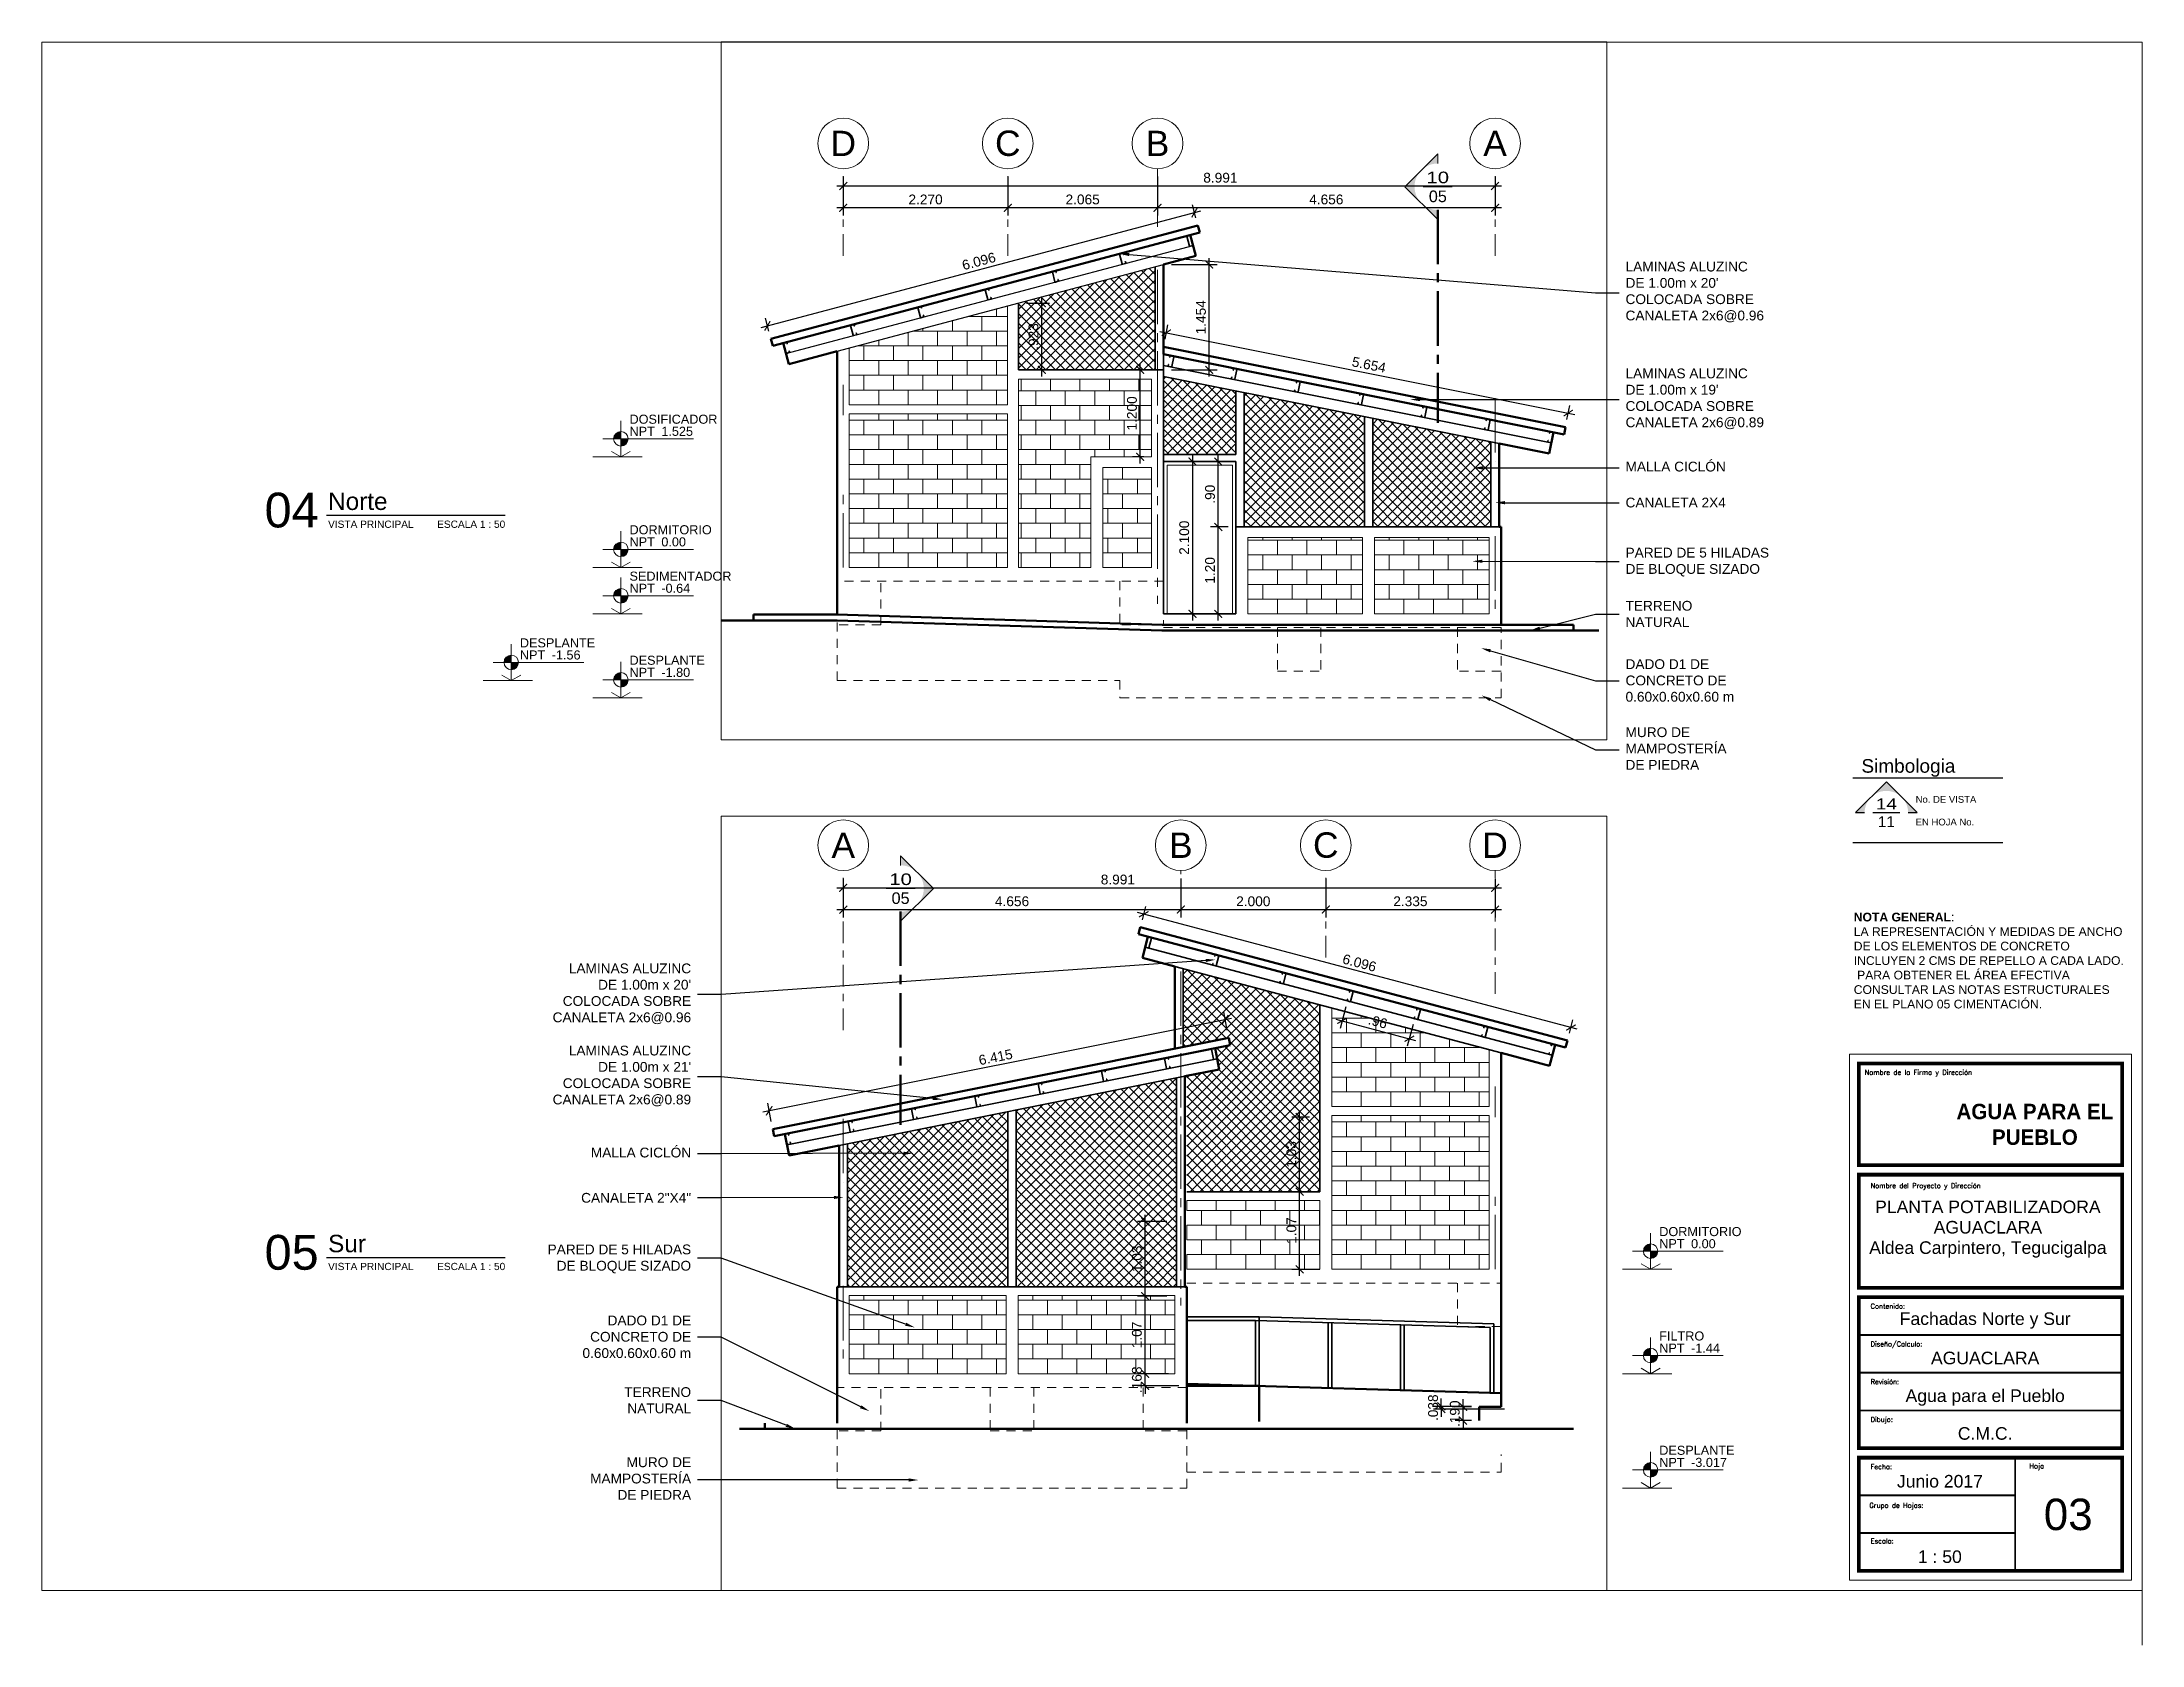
# Paper-space layout '03Fach' of a CAD drawing. Header units: millimetres. Extents: x 0.6 to 29.6, y -0.2 to 22.
# The model-space entities are those that its viewports show. They can reach past a viewport. Long polylines and large blocks are cut down to what shows.
import ezdxf
from ezdxf import colors
from ezdxf.entities.mleader import LeaderData, LeaderLine
from ezdxf.enums import TextEntityAlignment as Align
from ezdxf.math import Vec2, Vec3

# ---------------------------------------------------------------- set-up
doc = ezdxf.new("R2010")
doc.units = ezdxf.units.MM
doc.linetypes.add('CENTRO2', pattern=[1.125, 0.75, -0.125, 0.125, -0.125])
doc.linetypes.add('HIDDEN2', pattern=[0.1875, 0.125, -0.0625])
for name, color, linetype, lineweight in [('1 ACHURADO', 9, 'Continuous', 5), ('1 Cotas', 5, 'Continuous', 9), ('1 EJES', 5, 'CENTRO2', 5), ('1 MUEBLES', 1, 'Continuous', 35), ('1 PAREDES', 7, 'Continuous', 50), ('1 proyecciones', 8, 'HIDDEN2', 5), ('ACHU', 8, 'Continuous', 5), ('Lotes', 1, 'Continuous', 5), ('Muebles fijos', 1, 'Continuous', 30), ('pyv', 3, 'Continuous', 18), ('Texto', 1, 'Continuous', 25), ('TEXTO AUXILIAR 3', 7, 'Continuous', 5), ('Title Block', 12, 'Continuous', 5)]:
    doc.layers.add(name, color=color, linetype=linetype, lineweight=lineweight)
doc.layers.add('1 view', color=4, linetype='Continuous', lineweight=5, plot=False)
doc.styles.add('Arial', font='arial.ttf')
doc.styles.add('ARIALN', font='arial.ttf')
doc.styles.add('Roman', font='romans.shx', dxfattribs={"width": 0.8})
doc.styles.get("Standard").update_dxf_attribs({"font": 'arial.ttf'})
doc.dimstyles.new('DISTRIBUTIVA', dxfattribs={"dimscale": 0.9, "dimtxt": 0.15, "dimasz": 0.12, "dimexe": 0.12, "dimexo": 0.12, "dimgap": 0.05, "dimtad": 1, "dimdec": 3, "dimzin": 4, "dimdsep": 46, "dimtxsty": 'Standard', "dimblk": 'ARCHTICK', "dimcen": 0.12, "dimdle": 0.1, "dimclrd": 256, "dimclre": 256, "dimclrt": 256, "dimadec": 0, "dimazin": 0, "dimtfac": 1, "dimtdec": 3, "dimtix": 1, "dimtmove": 0, "dimatfit": 0, "dimfxl": 1, "dimtolj": 1, "dimtzin": 0, "dimarcsym": 0})

psp = doc.layouts.new('03Fach')

# ---------------------------------------------------------------- texts
at = {"layer": '1 Cotas', "insert": (25.58225, 9.93917), "char_height": 0.12, "attachment_point": 1}
psp.add_mtext_dynamic_manual_height_columns('{\\fArial|b1|i0|c0|p34;NOTA GENERAL}:\\PLA REPRESENTACIÓN Y MEDIDAS DE ANCHO DE LOS ELEMENTOS DE CONCRETO INCLUYEN 2 CMS DE REPELLO A CADA LADO.  PARA OBTENER EL ÁREA EFECTIVA CONSULTAR LAS NOTAS ESTRUCTURALES EN EL PLANO 05 CIMENTACIÓN. ', width=3.7243312, gutter_width=1, heights=[0], dxfattribs=at)
at = {"layer": 'Texto', "insert": (25.68841, 12.05818), "char_height": 0.1875, "width": 1.8616637, "attachment_point": 1, "style": 'ARIALN'}
psp.add_mtext('Simbologia', dxfattribs=at)
at = {"layer": 'Texto', "insert": (26.43608, 11.54948), "char_height": 0.09375, "attachment_point": 1}
psp.add_mtext_dynamic_manual_height_columns('No. DE VISTA\\P\\PEN HOJA No.', width=1.8280414, gutter_width=0.5, heights=[0], dxfattribs=at)

msp = doc.modelspace()

# ---------------------------------------------------------------- texts
at = {"layer": '1 PAREDES', "char_height": 0.35, "attachment_point": 5}
for s, insert in [('D', (1161.5186, 2116.428)), ('C', (1163.7886, 2116.428)), ('B', (1165.8536, 2116.428)), ('A', (1170.5098, 2116.428)), ('A', (1161.5186, 2105.928)), ('B', (1166.1748, 2105.928)), ('C', (1168.1748, 2105.928)), ('D', (1170.5098, 2105.928))]:
    msp.add_mtext_dynamic_manual_height_columns(s, width=0.34291, gutter_width=12.5, heights=[0], dxfattribs=dict(at, insert=insert))

# ---------------------------------------------------------------- blocks, each defined once
blk = doc.blocks.new('*U39')
at = {"layer": 'Lotes'}
blk.add_lwpolyline([(3.92, 0), (38, 0), (38, 25.132), (3.92, 25.132)], close=True, dxfattribs=at)
at = {"layer": 'Title Block'}
blk.add_lwpolyline([(33.252, 0.169), (33.252, 8.706), (37.831, 8.706), (37.831, 0.169)], close=True, dxfattribs=at)
at = {"layer": 'Title Block', "const_width": 0.0612}
for points in [[(37.679, 8.553), (37.679, 6.903), (33.404, 6.903), (33.404, 8.553)], [(33.404, 4.913), (37.679, 4.913), (37.679, 6.751), (33.404, 6.751)], [(37.679, 2.311), (37.679, 4.761), (33.404, 4.761), (33.404, 2.311)], [(37.679, 2.158), (37.679, 0.321), (33.404, 0.321), (33.404, 2.158)]]:
    blk.add_lwpolyline(points, close=True, dxfattribs=at)
at = {"layer": 'Title Block', "const_width": 0.0306}
for points in [[(33.404, 4.148), (37.679, 4.148)], [(33.404, 3.536), (37.679, 3.536)], [(33.404, 2.923), (37.679, 2.923)], [(35.942, 2.158), (35.942, 0.321)], [(33.404, 1.546), (35.942, 1.546)], [(33.404, 0.934), (35.942, 0.934)]]:
    blk.add_lwpolyline(points, dxfattribs=at)
at = {"layer": 'Title Block', "style": 'Roman'}
for s, height, p in [('Nombre de la Firma y Dirección', 0.07962, (33.499, 8.372)), ('Nombre del Proyecto y Dirección', 0.07962, (33.595, 6.532)), ('Contenido:', 0.0796, (33.595, 4.576)), ('Diseño/Calculo:', 0.07962, (33.595, 3.963)), ('Revisión:', 0.0796, (33.595, 3.351)), ('Dibujo:', 0.0796, (33.595, 2.738)), ('Fecha:', 0.0796, (33.595, 1.973)), ('Hoja', 0.0796, (36.172, 1.982)), ('Grupo de Hojas:', 0.07962, (33.576, 1.343)), ('Escala:', 0.0796, (33.595, 0.766))]:
    blk.add_text(s, height=height, dxfattribs=at).set_placement(p)
at = {"layer": 'Title Block', "insert": (36.261, 7.901), "char_height": 0.25, "width": 2.56908, "attachment_point": 2}
blk.add_mtext('{\\fEras Bold ITC|b0|i0|c0|p34;AGUA PARA EL PUEBLO}', dxfattribs=at)
at = {"layer": 'Title Block', "flags": 8}
for tag, p in [('PROJECTNAME', (35.499, 6.126)), ('PROJECTADDRESS1', (35.499, 5.795)), ('PROJECTADDRESS2', (35.499, 5.465)), ('PROJECTADDRESS3', (35.499, 5.134))]:
    blk.add_attdef(tag, text='', height=0.204, dxfattribs=at).set_placement(p, align=Align.CENTER)
at = {"layer": 'Title Block'}
blk.add_attdef('TITULOPLANO', text='', height=0.204, dxfattribs=at).set_placement((35.455, 4.388), align=Align.MIDDLE)
for tag, p in [('CALCULO', (35.455, 3.674)), ('REVISO', (35.455, 3.061)), ('DIBUJO', (35.455, 2.449)), ('GRUPO', (34.713, 1.071))]:
    blk.add_attdef(tag, text='', height=0.204, dxfattribs=at).set_placement(p, align=Align.CENTER)
at = {"layer": 'Title Block', "flags": 8}
for tag, height, p in [('DATE', 0.204, (34.721, 1.776)), ('SHEETNO', 0.51, (36.802, 1.238))]:
    blk.add_attdef(tag, text='', height=height, dxfattribs=at).set_placement(p, align=Align.MIDDLE_CENTER)
at = {"layer": 'Title Block'}
blk.add_attdef('SCALE', text='', height=0.204, dxfattribs=at).set_placement((34.719, 0.551), align=Align.MIDDLE_CENTER)
blk = doc.blocks.new('_ArchTick')
at = {"color": 0, "linetype": 'ByBlock', "const_width": 0.15}
blk.add_lwpolyline([(-0.5, -0.5), (0.5, 0.5)], dxfattribs=at)
blk = doc.blocks.new('*D108')
at = {"layer": '1 Cotas', "lineweight": -2, "transparency": 16777216}
for p, q in [((18.074, 6.09), (17.831, 6.09)), ((17.939, 4.93), (17.939, 6.18)), ((18.219, 5.02), (17.831, 5.02))]:
    blk.add_line(p, q, dxfattribs=at)
at = {"layer": 'Defpoints', "color": 0, "transparency": 16777216}
for p in [(17.939, 6.09), (18.182, 6.09), (18.327, 5.02)]:
    blk.add_point(p, dxfattribs=at)
at = {"layer": '1 Cotas', "lineweight": -2, "transparency": 16777216, "xscale": 0.108, "yscale": 0.108, "zscale": 0.108}
for p, rotation in [((17.939, 6.09), 90), ((17.939, 5.02), 270)]:
    blk.add_blockref('_ArchTick', p, dxfattribs=dict(at, rotation=rotation))
at = {"layer": '1 Cotas', "transparency": 16777216, "insert": (17.826, 5.555), "char_height": 0.135, "attachment_point": 5, "rotation": 90}
blk.add_mtext('\\A1;1.07', dxfattribs=at)
blk = doc.blocks.new('*D109')
at = {"layer": '1 Cotas', "lineweight": -2, "transparency": 16777216}
for p, q in [((18.074, 7.12), (17.831, 7.12)), ((17.939, 6), (17.939, 7.21)), ((18.074, 6.09), (17.831, 6.09))]:
    blk.add_line(p, q, dxfattribs=at)
at = {"layer": 'Defpoints', "color": 0, "transparency": 16777216}
for p in [(17.939, 7.12), (18.182, 7.12), (18.182, 6.09)]:
    blk.add_point(p, dxfattribs=at)
at = {"layer": '1 Cotas', "lineweight": -2, "transparency": 16777216, "xscale": 0.108, "yscale": 0.108, "zscale": 0.108}
for p, rotation in [((17.939, 7.12), 90), ((17.939, 6.09), 270)]:
    blk.add_blockref('_ArchTick', p, dxfattribs=dict(at, rotation=rotation))
at = {"layer": '1 Cotas', "transparency": 16777216, "insert": (17.825, 6.605), "char_height": 0.135, "attachment_point": 5, "rotation": 90}
blk.add_mtext('\\A1;1.03', dxfattribs=at)
blk = doc.blocks.new('*D110')
at = {"layer": '1 Cotas', "lineweight": -2, "transparency": 16777216}
for p, q in [((16.109, 4.65), (15.7, 4.65)), ((15.808, 3.49), (15.808, 4.74)), ((16.129, 3.58), (15.7, 3.58))]:
    blk.add_line(p, q, dxfattribs=at)
at = {"layer": 'Defpoints', "color": 0, "transparency": 16777216}
for p in [(15.808, 4.65), (16.217, 4.65), (16.237, 3.58)]:
    blk.add_point(p, dxfattribs=at)
at = {"layer": '1 Cotas', "lineweight": -2, "transparency": 16777216, "xscale": 0.108, "yscale": 0.108, "zscale": 0.108}
for p, rotation in [((15.808, 4.65), 90), ((15.808, 3.58), 270)]:
    blk.add_blockref('_ArchTick', p, dxfattribs=dict(at, rotation=rotation))
at = {"layer": '1 Cotas', "transparency": 16777216, "insert": (15.694, 4.115), "char_height": 0.135, "attachment_point": 5, "rotation": 90}
blk.add_mtext('\\A1;1.07', dxfattribs=at)
blk = doc.blocks.new('*D111')
at = {"layer": '1 Cotas', "lineweight": -2, "transparency": 16777216}
for p, q in [((16.109, 5.68), (15.7, 5.68)), ((15.808, 4.56), (15.808, 5.77)), ((16.109, 4.65), (15.7, 4.65))]:
    blk.add_line(p, q, dxfattribs=at)
at = {"layer": 'Defpoints', "color": 0, "transparency": 16777216}
for p in [(15.808, 5.68), (16.217, 5.68), (16.217, 4.65)]:
    blk.add_point(p, dxfattribs=at)
at = {"layer": '1 Cotas', "lineweight": -2, "transparency": 16777216, "xscale": 0.108, "yscale": 0.108, "zscale": 0.108}
for p, rotation in [((15.808, 5.68), 90), ((15.808, 4.65), 270)]:
    blk.add_blockref('_ArchTick', p, dxfattribs=dict(at, rotation=rotation))
at = {"layer": '1 Cotas', "transparency": 16777216, "insert": (15.694, 5.165), "char_height": 0.135, "attachment_point": 5, "rotation": 90}
blk.add_mtext('\\A1;1.03', dxfattribs=at)
blk = doc.blocks.new('Elev Indicator Ext - Up')
h = blk.add_hatch(color=256)
h.paths.add_polyline_path([(11.31, 0), (5.66, 5.66, -0.198912), (8, 0)])
h.paths.add_polyline_path([(5.66, 5.66), (0, 11.31), (-5.66, 5.66, -0.198912), (0, 8, -0.198912)])
h.paths.add_polyline_path([(-8, 0, -0.198912), (-5.66, 5.66), (-11.31, 0)])
for p, q in [((0, 11.31), (-11.31, 0)), ((0, 11.31), (11.31, 0)), ((-11.31, 0), (-8, 0)), ((-5, 0), (5, 0)), ((8, 0), (11.31, 0))]:
    blk.add_line(p, q)
at = {"color": 7, "width": 1.25, "flags": 8}
blk.add_attdef('VIEWNUMBER', text='', height=4, dxfattribs=at).set_placement((0, 0), align=Align.BOTTOM_CENTER)
at = {"color": 7, "flags": 8}
blk.add_attdef('SHEETNUMBER', text='', height=4, dxfattribs=at).set_placement((0, -1.32), align=Align.TOP_CENTER)
blk = doc.blocks.new('Nivel corte')
h = blk.add_hatch(color=256)
h.paths.add_polyline_path([(-0.1, 0.25), (0, 0.25), (0, 0.35, 0.414214)])
h.paths.add_polyline_path([(0.1, 0.25), (0, 0.25), (0, 0.15, 0.414214)])
for p, q in [((0, 0), (0, 0.5)), ((-0.25, 0.25), (1, 0.25)), ((0, 0), (-0.13, 0.075)), ((0, 0), (0.13, 0.075))]:
    blk.add_line(p, q)
blk.add_circle((0, 0.25), 0.1)
blk.add_text('NPT', height=0.125).set_placement((0.119, 0.291))
for tag, p in [('ESP', (0.119, 0.458)), ('NPT', (0.558, 0.291))]:
    blk.add_attdef(tag, p, '', height=0.125)
blk = doc.blocks.new('*D145')
at = {"layer": '1 Cotas', "lineweight": -2, "transparency": 16777216}
for p, q in [((16.129, 3.58), (15.7, 3.58)), ((15.808, 3.58), (15.808, 3.688)), ((15.808, 3.412), (15.808, 3.58)), ((16.274, 3.412), (15.7, 3.412)), ((15.808, 3.412), (15.808, 3.304))]:
    blk.add_line(p, q, dxfattribs=at)
at = {"layer": 'Defpoints', "color": 0, "transparency": 16777216}
for p in [(15.808, 3.58), (16.237, 3.58), (16.382, 3.412)]:
    blk.add_point(p, dxfattribs=at)
at = {"layer": '1 Cotas', "lineweight": -2, "transparency": 16777216, "xscale": 0.108, "yscale": 0.108, "zscale": 0.108}
for p, rotation in [((15.808, 3.58), 270), ((15.808, 3.412), 90)]:
    blk.add_blockref('_ArchTick', p, dxfattribs=dict(at, rotation=rotation))
at = {"layer": '1 Cotas', "transparency": 16777216, "insert": (15.694, 3.496), "char_height": 0.135, "attachment_point": 5, "rotation": 90}
blk.add_mtext('\\A1;.168', dxfattribs=at)
blk = doc.blocks.new('*D146')
at = {"layer": '1 Cotas', "lineweight": -2, "transparency": 16777216}
for p, q in [((16.461, 16.252), (16.461, 13.972)), ((16.169, 16.162), (16.569, 16.162)), ((16.219, 14.062), (16.569, 14.062))]:
    blk.add_line(p, q, dxfattribs=at)
at = {"layer": 'Defpoints', "color": 0, "transparency": 16777216}
for p in [(16.061, 16.162), (16.111, 14.062), (16.461, 14.062)]:
    blk.add_point(p, dxfattribs=at)
at = {"layer": '1 Cotas', "lineweight": -2, "transparency": 16777216, "xscale": 0.108, "yscale": 0.108, "zscale": 0.108}
for p, rotation in [((16.461, 16.162), 90), ((16.461, 14.062), 270)]:
    blk.add_blockref('_ArchTick', p, dxfattribs=dict(at, rotation=rotation))
at = {"layer": '1 Cotas', "transparency": 16777216, "insert": (16.347, 15.112), "char_height": 0.135, "attachment_point": 5, "rotation": 90}
blk.add_mtext('\\A1;2.100', dxfattribs=at)
blk = doc.blocks.new('*D147')
at = {"layer": '1 Cotas', "lineweight": -2, "transparency": 16777216}
for p, q in [((16.953, 15.262), (16.709, 15.262)), ((16.817, 13.972), (16.817, 15.352)), ((16.953, 14.062), (16.709, 14.062))]:
    blk.add_line(p, q, dxfattribs=at)
at = {"layer": 'Defpoints', "color": 0, "transparency": 16777216}
for p in [(16.817, 15.262), (17.061, 15.262), (17.061, 14.062)]:
    blk.add_point(p, dxfattribs=at)
at = {"layer": '1 Cotas', "lineweight": -2, "transparency": 16777216, "xscale": 0.108, "yscale": 0.108, "zscale": 0.108}
for p, rotation in [((16.817, 15.262), 90), ((16.817, 14.062), 270)]:
    blk.add_blockref('_ArchTick', p, dxfattribs=dict(at, rotation=rotation))
at = {"layer": '1 Cotas', "transparency": 16777216, "insert": (16.703, 14.662), "char_height": 0.135, "attachment_point": 5, "rotation": 90}
blk.add_mtext('\\A1;1.20', dxfattribs=at)
blk = doc.blocks.new('*D148')
at = {"layer": '1 Cotas', "lineweight": -2, "transparency": 16777216}
for p, q in [((16.817, 15.172), (16.817, 16.252)), ((16.953, 16.162), (16.709, 16.162)), ((16.953, 15.262), (16.709, 15.262))]:
    blk.add_line(p, q, dxfattribs=at)
at = {"layer": 'Defpoints', "color": 0, "transparency": 16777216}
for p in [(16.817, 16.162), (17.061, 16.162), (17.061, 15.262)]:
    blk.add_point(p, dxfattribs=at)
at = {"layer": '1 Cotas', "lineweight": -2, "transparency": 16777216, "xscale": 0.108, "yscale": 0.108, "zscale": 0.108}
for p, rotation in [((16.817, 16.162), 90), ((16.817, 15.262), 270)]:
    blk.add_blockref('_ArchTick', p, dxfattribs=dict(at, rotation=rotation))
at = {"layer": '1 Cotas', "transparency": 16777216, "insert": (16.703, 15.712), "char_height": 0.135, "attachment_point": 5, "rotation": 90}
blk.add_mtext('\\A1;.90', dxfattribs=at)
blk = doc.blocks.new('*D149')
at = {"layer": '1 Cotas', "lineweight": -2, "transparency": 16777216}
for p, q in [((15.953, 17.427), (15.632, 17.427)), ((15.74, 16.137), (15.74, 17.517)), ((15.788, 16.227), (15.632, 16.227))]:
    blk.add_line(p, q, dxfattribs=at)
at = {"layer": 'Defpoints', "color": 0, "transparency": 16777216}
for p in [(15.74, 17.427), (16.061, 17.427), (15.896, 16.227)]:
    blk.add_point(p, dxfattribs=at)
at = {"layer": '1 Cotas', "lineweight": -2, "transparency": 16777216, "xscale": 0.108, "yscale": 0.108, "zscale": 0.108}
for p, rotation in [((15.74, 17.427), 90), ((15.74, 16.227), 270)]:
    blk.add_blockref('_ArchTick', p, dxfattribs=dict(at, rotation=rotation))
at = {"layer": '1 Cotas', "transparency": 16777216, "insert": (15.626, 16.827), "char_height": 0.135, "attachment_point": 5, "rotation": 90}
blk.add_mtext('\\A1;1.200', dxfattribs=at)
blk = doc.blocks.new('*D150')
at = {"layer": '1 Cotas', "lineweight": -2, "transparency": 16777216}
for p, q in [((16.169, 18.88), (16.8, 18.88)), ((16.692, 17.337), (16.692, 18.97)), ((16.169, 17.427), (16.8, 17.427))]:
    blk.add_line(p, q, dxfattribs=at)
at = {"layer": 'Defpoints', "color": 0, "transparency": 16777216}
for p in [(16.061, 18.88), (16.692, 18.88), (16.061, 17.427)]:
    blk.add_point(p, dxfattribs=at)
at = {"layer": '1 Cotas', "lineweight": -2, "transparency": 16777216, "xscale": 0.108, "yscale": 0.108, "zscale": 0.108}
for p, rotation in [((16.692, 18.88), 90), ((16.692, 17.427), 270)]:
    blk.add_blockref('_ArchTick', p, dxfattribs=dict(at, rotation=rotation))
at = {"layer": '1 Cotas', "transparency": 16777216, "insert": (16.578, 18.153), "char_height": 0.135, "attachment_point": 5, "rotation": 90}
blk.add_mtext('\\A1;1.454', dxfattribs=at)
blk = doc.blocks.new('*D151')
at = {"layer": '1 Cotas', "lineweight": -2, "transparency": 16777216}
for p, q in [((14.169, 18.349), (14.49, 18.349)), ((14.382, 17.337), (14.382, 18.439)), ((14.169, 17.427), (14.49, 17.427))]:
    blk.add_line(p, q, dxfattribs=at)
at = {"layer": 'Defpoints', "color": 0, "transparency": 16777216}
for p in [(14.061, 18.349), (14.382, 18.349), (14.061, 17.427)]:
    blk.add_point(p, dxfattribs=at)
at = {"layer": '1 Cotas', "lineweight": -2, "transparency": 16777216, "xscale": 0.108, "yscale": 0.108, "zscale": 0.108}
for p, rotation in [((14.382, 18.349), 90), ((14.382, 17.427), 270)]:
    blk.add_blockref('_ArchTick', p, dxfattribs=dict(at, rotation=rotation))
at = {"layer": '1 Cotas', "transparency": 16777216, "insert": (14.268, 17.888), "char_height": 0.135, "attachment_point": 5, "rotation": 90}
blk.add_mtext('\\A1;.923', dxfattribs=at)
blk = doc.blocks.new('*U198')
at = {"lineweight": 25}
blk.add_line((23.46, -15.83), (85.07, -15.83), dxfattribs=at)
at = {"color": 7, "flags": 8}
blk.add_attdef('VIEWNUMBER', text='', height=12, dxfattribs=at).set_placement((11.46, -14.06), align=Align.MIDDLE_CENTER)
blk.add_attdef('VIEWTITLE', text='', height=6, dxfattribs=at).set_placement((24.04, -15.83), align=Align.BOTTOM_LEFT)
for tag, p in [('CATEGORY', (24.03, -17.69)), ('VIEWPORTSCALE', (61.64, -17.69))]:
    blk.add_attdef(tag, text='', height=2.5, dxfattribs=at).set_placement(p, align=Align.TOP_LEFT)
blk = doc.blocks.new('*U199')
at = {"lineweight": 25}
blk.add_line((23.46, -15.83), (85.07, -15.83), dxfattribs=at)
at = {"color": 7, "flags": 8}
blk.add_attdef('VIEWNUMBER', text='', height=12, dxfattribs=at).set_placement((11.46, -14.06), align=Align.MIDDLE_CENTER)
blk.add_attdef('VIEWTITLE', text='', height=6, dxfattribs=at).set_placement((24.04, -15.83), align=Align.BOTTOM_LEFT)
for tag, p in [('CATEGORY', (24.03, -17.69)), ('VIEWPORTSCALE', (61.64, -17.69))]:
    blk.add_attdef(tag, text='', height=2.5, dxfattribs=at).set_placement(p, align=Align.TOP_LEFT)
blk = doc.blocks.new('Elev Indicator Ext - Right')
h = blk.add_hatch(color=256)
h.paths.add_polyline_path([(0, -11.31), (5.66, -5.66, -0.198912), (0, -8)])
h.paths.add_polyline_path([(5.66, -5.66), (11.31, 0), (5.66, 5.66, -0.198912), (8, 0, -0.198912)])
h.paths.add_polyline_path([(0, 8, -0.198912), (5.66, 5.66), (0, 11.31)])
for p, q in [((0, 11.31), (0, 8)), ((11.31, 0), (0, 11.31)), ((-5, 0), (5, 0)), ((11.31, 0), (0, -11.31)), ((0, -8), (0, -11.31))]:
    blk.add_line(p, q)
at = {"color": 7, "width": 1.25, "flags": 8}
blk.add_attdef('VIEWNUMBER', text='', height=4, dxfattribs=at).set_placement((0, 0), align=Align.BOTTOM_CENTER)
at = {"color": 7, "flags": 8}
blk.add_attdef('SHEETNUMBER', text='', height=4, dxfattribs=at).set_placement((0, -1.32), align=Align.TOP_CENTER)
blk = doc.blocks.new('*D257')
at = {"layer": '1 Cotas', "lineweight": -2, "transparency": 16777216}
for p, q in [((20.193, 3.123), (20.193, 3.231)), ((20.309, 3.123), (20.085, 3.123)), ((20.309, 2.933), (20.085, 2.933)), ((20.193, 2.933), (20.193, 3.123)), ((20.193, 2.933), (20.193, 2.825))]:
    blk.add_line(p, q, dxfattribs=at)
at = {"layer": 'Defpoints', "color": 0, "transparency": 16777216}
for p in [(20.193, 3.123), (20.417, 3.123), (20.417, 2.933)]:
    blk.add_point(p, dxfattribs=at)
at = {"layer": '1 Cotas', "lineweight": -2, "transparency": 16777216, "xscale": 0.108, "yscale": 0.108, "zscale": 0.108}
for p, rotation in [((20.193, 3.123), 270), ((20.193, 2.933), 90)]:
    blk.add_blockref('_ArchTick', p, dxfattribs=dict(at, rotation=rotation))
at = {"layer": '1 Cotas', "transparency": 16777216, "insert": (20.08, 3.028), "char_height": 0.135, "attachment_point": 5, "rotation": 90}
blk.add_mtext('\\A1;.190', dxfattribs=at)
blk = doc.blocks.new('*D258')
at = {"layer": '1 Cotas', "lineweight": -2, "transparency": 16777216}
for p, q in [((19.893, 3.13), (19.893, 3.238)), ((20.309, 3.13), (19.785, 3.13)), ((20.764, 3.092), (19.785, 3.092)), ((19.893, 3.13), (19.893, 3.092)), ((19.893, 3.092), (19.893, 2.984))]:
    blk.add_line(p, q, dxfattribs=at)
at = {"layer": 'Defpoints', "color": 0, "transparency": 16777216}
for p in [(19.893, 3.092), (20.417, 3.13), (20.872, 3.092)]:
    blk.add_point(p, dxfattribs=at)
at = {"layer": '1 Cotas', "lineweight": -2, "transparency": 16777216, "xscale": 0.108, "yscale": 0.108, "zscale": 0.108}
for p, rotation in [((19.893, 3.13), 270), ((19.893, 3.092), 90)]:
    blk.add_blockref('_ArchTick', p, dxfattribs=dict(at, rotation=rotation))
at = {"layer": '1 Cotas', "transparency": 16777216, "insert": (19.78, 3.111), "char_height": 0.135, "attachment_point": 5, "rotation": 90}
blk.add_mtext('\\A1;.038', dxfattribs=at)
blk = doc.blocks.new('*D259')
at = {"layer": '1 Cotas', "lineweight": -2, "transparency": 16777216}
for p, q in [((21.768, 8.332), (15.702, 9.942)), ((15.769, 9.843), (15.817, 10.023)), ((21.661, 8.28), (21.709, 8.46))]:
    blk.add_line(p, q, dxfattribs=at)
at = {"layer": 'Defpoints', "color": 0, "transparency": 16777216}
for p in [(15.789, 9.919), (15.741, 9.739), (21.633, 8.175)]:
    blk.add_point(p, dxfattribs=at)
at = {"layer": '1 Cotas', "lineweight": -2, "transparency": 16777216, "xscale": 0.108, "yscale": 0.108, "zscale": 0.108}
for p, rotation in [((15.789, 9.919), 165.1376530128799), ((21.681, 8.355), 345.1376530128799)]:
    blk.add_blockref('_ArchTick', p, dxfattribs=dict(at, rotation=rotation))
at = {"layer": '1 Cotas', "transparency": 16777216, "insert": (18.764, 9.247), "char_height": 0.135, "attachment_point": 5, "rotation": 345.1377}
blk.add_mtext('\\A1;6.096', dxfattribs=at)
blk = doc.blocks.new('*D260')
at = {"layer": '1 Cotas', "lineweight": -2, "transparency": 16777216}
for p, q in [((17, 8.482), (10.534, 7.189)), ((16.941, 8.318), (16.891, 8.57)), ((10.651, 7.061), (10.601, 7.312))]:
    blk.add_line(p, q, dxfattribs=at)
at = {"layer": 'Defpoints', "color": 0, "transparency": 16777216}
for p in [(16.962, 8.213), (10.622, 7.207), (10.672, 6.955)]:
    blk.add_point(p, dxfattribs=at)
at = {"layer": '1 Cotas', "lineweight": -2, "transparency": 16777216, "xscale": 0.108, "yscale": 0.108, "zscale": 0.108}
for p, rotation in [((16.912, 8.465), 11.30993247020808), ((10.622, 7.207), 191.3099324702081)]:
    blk.add_blockref('_ArchTick', p, dxfattribs=dict(at, rotation=rotation))
at = {"layer": '1 Cotas', "transparency": 16777216, "insert": (13.745, 7.947), "char_height": 0.135, "attachment_point": 5, "rotation": 11.3099}
blk.add_mtext('\\A1;6.415', dxfattribs=at)
blk = doc.blocks.new('*D261')
at = {"layer": '1 Cotas', "lineweight": -2, "transparency": 16777216}
for p, q in [((18.437, 8.471), (19.539, 8.178)), ((18.576, 8.642), (18.496, 8.343)), ((19.504, 8.396), (19.424, 8.097))]:
    blk.add_line(p, q, dxfattribs=at)
at = {"layer": 'Defpoints', "color": 0, "transparency": 16777216}
for p in [(18.603, 8.747), (19.531, 8.5), (19.452, 8.201)]:
    blk.add_point(p, dxfattribs=at)
at = {"layer": '1 Cotas', "lineweight": -2, "transparency": 16777216, "xscale": 0.108, "yscale": 0.108, "zscale": 0.108}
for p, rotation in [((18.524, 8.448), 165.1376442523843), ((19.452, 8.201), 345.1376442523843)]:
    blk.add_blockref('_ArchTick', p, dxfattribs=dict(at, rotation=rotation))
at = {"layer": '1 Cotas', "transparency": 16777216, "insert": (19.017, 8.435), "char_height": 0.135, "attachment_point": 5, "rotation": 345.1376}
blk.add_mtext('\\A1;.96', dxfattribs=at)
blk = doc.blocks.new('*D262')
at = {"layer": '1 Cotas', "lineweight": -2, "transparency": 16777216}
for p, q in [((16.509, 19.525), (16.462, 19.702)), ((10.51, 18.011), (16.576, 19.621)), ((10.617, 17.961), (10.57, 18.139))]:
    blk.add_line(p, q, dxfattribs=at)
at = {"layer": 'Defpoints', "color": 0, "transparency": 16777216}
for p in [(16.489, 19.598), (16.536, 19.42), (10.644, 17.857)]:
    blk.add_point(p, dxfattribs=at)
at = {"layer": '1 Cotas', "lineweight": -2, "transparency": 16777216, "xscale": 0.108, "yscale": 0.108, "zscale": 0.108}
for p, rotation in [((16.489, 19.598), 14.86234698712425), ((10.597, 18.034), 194.8623469871243)]:
    blk.add_blockref('_ArchTick', p, dxfattribs=dict(at, rotation=rotation))
at = {"layer": '1 Cotas', "transparency": 16777216, "insert": (13.514, 18.926), "char_height": 0.135, "attachment_point": 5, "rotation": 14.8623}
blk.add_mtext('\\A1;6.096', dxfattribs=at)
blk = doc.blocks.new('*D263')
at = {"layer": '1 Cotas', "lineweight": -2, "transparency": 16777216}
for p, q in [((16.082, 17.851), (16.121, 18.047)), ((16.012, 17.958), (21.733, 16.814)), ((21.626, 16.742), (21.666, 16.938))]:
    blk.add_line(p, q, dxfattribs=at)
at = {"layer": 'Defpoints', "color": 0, "transparency": 16777216}
for p in [(16.061, 17.745), (21.644, 16.832), (21.605, 16.636)]:
    blk.add_point(p, dxfattribs=at)
at = {"layer": '1 Cotas', "lineweight": -2, "transparency": 16777216, "xscale": 0.108, "yscale": 0.108, "zscale": 0.108}
for p, rotation in [((16.1, 17.941), 168.6900675297943), ((21.644, 16.832), 348.6900675297942)]:
    blk.add_blockref('_ArchTick', p, dxfattribs=dict(at, rotation=rotation))
at = {"layer": '1 Cotas', "transparency": 16777216, "insert": (18.895, 17.498), "char_height": 0.135, "attachment_point": 5, "rotation": 348.6901}
blk.add_mtext('\\A1;5.654', dxfattribs=at)
blk = doc.blocks.new('*U53')
at = {"layer": '1 MUEBLES'}
blk.add_lwpolyline([(0.02, 0.05, 0.414214), (0.025, 0.055), (0.025, 0.07, 0.414214), (0.02, 0.075), (-0.02, 0.075, 0.414214), (-0.025, 0.07), (-0.025, -0.07, 0.414214), (-0.02, -0.075), (0.02, -0.075, 0.414214), (0.025, -0.07), (0.025, -0.055, 0.414214), (0.02, -0.05)], format="xyb", dxfattribs=at)
blk = doc.blocks.new('*U54')
at = {"color": 0, "linetype": 'ByBlock', "lineweight": -2, "transparency": 16777216}
for p in [(0, 0), (0.96, 0), (1.92, 0), (2.88, 0), (3.84, 0), (4.8, 0), (5.76, 0)]:
    blk.add_blockref('*U53', p, dxfattribs=at)
blk = doc.blocks.new('*U51')
at = {"layer": '1 MUEBLES'}
blk.add_lwpolyline([(0.02, 0.05, 0.414214), (0.025, 0.055), (0.025, 0.07, 0.414214), (0.02, 0.075), (-0.02, 0.075, 0.414214), (-0.025, 0.07), (-0.025, -0.07, 0.414214), (-0.02, -0.075), (0.02, -0.075, 0.414214), (0.025, -0.07), (0.025, -0.055, 0.414214), (0.02, -0.05)], format="xyb", dxfattribs=at)
blk = doc.blocks.new('*U52')
at = {"color": 0, "linetype": 'ByBlock', "lineweight": -2, "transparency": 16777216}
for p in [(0, 0), (0.89, 0), (1.78, 0), (2.67, 0), (3.56, 0), (4.45, 0), (5.34, 0)]:
    blk.add_blockref('*U51', p, dxfattribs=at)
blk = doc.blocks.new('*D55')
at = {"layer": '1 Cotas', "lineweight": -2, "transparency": 16777216}
for p, q in [((1165.854, 2115.97), (1165.854, 2115.432)), ((1170.51, 2115.97), (1170.51, 2115.432)), ((1170.6, 2115.54), (1165.764, 2115.54))]:
    blk.add_line(p, q, dxfattribs=at)
at = {"layer": 'Defpoints', "color": 0, "transparency": 16777216}
for p in [(1165.854, 2116.078), (1170.51, 2116.078), (1165.854, 2115.54)]:
    blk.add_point(p, dxfattribs=at)
at = {"layer": '1 Cotas', "lineweight": -2, "transparency": 16777216, "xscale": 0.108, "yscale": 0.108, "zscale": 0.108, "rotation": 180}
blk.add_blockref('_ArchTick', (1165.854, 2115.54), dxfattribs=at)
at = {"layer": '1 Cotas', "lineweight": -2, "transparency": 16777216, "xscale": 0.108, "yscale": 0.108, "zscale": 0.108}
blk.add_blockref('_ArchTick', (1170.51, 2115.54), dxfattribs=at)
at = {"layer": '1 Cotas', "transparency": 16777216, "insert": (1168.182, 2115.654), "char_height": 0.135, "attachment_point": 5}
blk.add_mtext('\\A1;4.656', dxfattribs=at)
blk = doc.blocks.new('*D56')
at = {"layer": '1 Cotas', "lineweight": -2, "transparency": 16777216}
for p, q in [((1163.789, 2115.97), (1163.789, 2115.432)), ((1165.854, 2115.97), (1165.854, 2115.432)), ((1165.944, 2115.54), (1163.699, 2115.54))]:
    blk.add_line(p, q, dxfattribs=at)
at = {"layer": 'Defpoints', "color": 0, "transparency": 16777216}
for p in [(1163.789, 2116.078), (1165.854, 2116.078), (1163.789, 2115.54)]:
    blk.add_point(p, dxfattribs=at)
at = {"layer": '1 Cotas', "lineweight": -2, "transparency": 16777216, "xscale": 0.108, "yscale": 0.108, "zscale": 0.108, "rotation": 180}
blk.add_blockref('_ArchTick', (1163.789, 2115.54), dxfattribs=at)
at = {"layer": '1 Cotas', "lineweight": -2, "transparency": 16777216, "xscale": 0.108, "yscale": 0.108, "zscale": 0.108}
blk.add_blockref('_ArchTick', (1165.854, 2115.54), dxfattribs=at)
at = {"layer": '1 Cotas', "transparency": 16777216, "insert": (1164.821, 2115.654), "char_height": 0.135, "attachment_point": 5}
blk.add_mtext('\\A1;2.065', dxfattribs=at)
blk = doc.blocks.new('*D57')
at = {"layer": '1 Cotas', "lineweight": -2, "transparency": 16777216}
for p, q in [((1161.519, 2115.97), (1161.519, 2115.432)), ((1163.789, 2115.97), (1163.789, 2115.432)), ((1163.879, 2115.54), (1161.429, 2115.54))]:
    blk.add_line(p, q, dxfattribs=at)
at = {"layer": 'Defpoints', "color": 0, "transparency": 16777216}
for p in [(1161.519, 2116.078), (1163.789, 2116.078), (1161.519, 2115.54)]:
    blk.add_point(p, dxfattribs=at)
at = {"layer": '1 Cotas', "lineweight": -2, "transparency": 16777216, "xscale": 0.108, "yscale": 0.108, "zscale": 0.108, "rotation": 180}
blk.add_blockref('_ArchTick', (1161.519, 2115.54), dxfattribs=at)
at = {"layer": '1 Cotas', "lineweight": -2, "transparency": 16777216, "xscale": 0.108, "yscale": 0.108, "zscale": 0.108}
blk.add_blockref('_ArchTick', (1163.789, 2115.54), dxfattribs=at)
at = {"layer": '1 Cotas', "transparency": 16777216, "insert": (1162.654, 2115.654), "char_height": 0.135, "attachment_point": 5}
blk.add_mtext('\\A1;2.270', dxfattribs=at)
blk = doc.blocks.new('*D58')
at = {"layer": '1 Cotas', "lineweight": -2, "transparency": 16777216}
for p, q in [((1170.6, 2115.84), (1161.429, 2115.84)), ((1161.519, 2115.97), (1161.519, 2115.732)), ((1170.51, 2115.97), (1170.51, 2115.732))]:
    blk.add_line(p, q, dxfattribs=at)
at = {"layer": 'Defpoints', "color": 0, "transparency": 16777216}
for p in [(1161.519, 2116.078), (1161.519, 2115.84), (1170.51, 2116.078)]:
    blk.add_point(p, dxfattribs=at)
at = {"layer": '1 Cotas', "lineweight": -2, "transparency": 16777216, "xscale": 0.108, "yscale": 0.108, "zscale": 0.108, "rotation": 180}
blk.add_blockref('_ArchTick', (1161.519, 2115.84), dxfattribs=at)
at = {"layer": '1 Cotas', "lineweight": -2, "transparency": 16777216, "xscale": 0.108, "yscale": 0.108, "zscale": 0.108}
blk.add_blockref('_ArchTick', (1170.51, 2115.84), dxfattribs=at)
at = {"layer": '1 Cotas', "transparency": 16777216, "insert": (1166.721, 2115.954), "char_height": 0.135, "attachment_point": 5}
blk.add_mtext('\\A1;8.991', dxfattribs=at)
blk = doc.blocks.new('*U63')
at = {"layer": '1 MUEBLES'}
blk.add_lwpolyline([(0.02, 0.05, 0.414214), (0.025, 0.055), (0.025, 0.07, 0.414214), (0.02, 0.075), (-0.02, 0.075, 0.414214), (-0.025, 0.07), (-0.025, -0.07, 0.414214), (-0.02, -0.075), (0.02, -0.075, 0.414214), (0.025, -0.07), (0.025, -0.055, 0.414214), (0.02, -0.05)], format="xyb", dxfattribs=at)
blk = doc.blocks.new('*U64')
at = {"color": 0, "linetype": 'ByBlock', "lineweight": -2, "transparency": 16777216}
for p in [(0, 0), (0.96, 0), (1.92, 0), (2.88, 0), (3.84, 0), (4.8, 0), (5.76, 0)]:
    blk.add_blockref('*U63', p, dxfattribs=at)
blk = doc.blocks.new('*U65')
at = {"layer": '1 MUEBLES'}
blk.add_lwpolyline([(0.02, 0.05, 0.414214), (0.025, 0.055), (0.025, 0.07, 0.414214), (0.02, 0.075), (-0.02, 0.075, 0.414214), (-0.025, 0.07), (-0.025, -0.07, 0.414214), (-0.02, -0.075), (0.02, -0.075, 0.414214), (0.025, -0.07), (0.025, -0.055, 0.414214), (0.02, -0.05)], format="xyb", dxfattribs=at)
blk = doc.blocks.new('*U66')
at = {"color": 0, "linetype": 'ByBlock', "lineweight": -2, "transparency": 16777216}
for p in [(0, 0), (0.89, 0), (1.78, 0), (2.67, 0), (3.56, 0), (4.45, 0), (5.34, 0)]:
    blk.add_blockref('*U65', p, dxfattribs=at)
blk = doc.blocks.new('*D67')
at = {"layer": '1 Cotas', "lineweight": -2, "transparency": 16777216}
for p, q in [((1161.519, 2105.47), (1161.519, 2104.932)), ((1166.175, 2105.47), (1166.175, 2104.932)), ((1161.429, 2105.04), (1166.265, 2105.04))]:
    blk.add_line(p, q, dxfattribs=at)
at = {"layer": 'Defpoints', "color": 0, "transparency": 16777216}
for p in [(1161.519, 2105.578), (1166.175, 2105.578), (1166.175, 2105.04)]:
    blk.add_point(p, dxfattribs=at)
at = {"layer": '1 Cotas', "lineweight": -2, "transparency": 16777216, "xscale": 0.108, "yscale": 0.108, "zscale": 0.108, "rotation": 180}
blk.add_blockref('_ArchTick', (1161.519, 2105.04), dxfattribs=at)
at = {"layer": '1 Cotas', "lineweight": -2, "transparency": 16777216, "xscale": 0.108, "yscale": 0.108, "zscale": 0.108}
blk.add_blockref('_ArchTick', (1166.175, 2105.04), dxfattribs=at)
at = {"layer": '1 Cotas', "transparency": 16777216, "insert": (1163.847, 2105.154), "char_height": 0.135, "attachment_point": 5}
blk.add_mtext('\\A1;4.656', dxfattribs=at)
blk = doc.blocks.new('*D68')
at = {"layer": '1 Cotas', "lineweight": -2, "transparency": 16777216}
for p, q in [((1166.175, 2105.47), (1166.175, 2104.932)), ((1168.175, 2105.47), (1168.175, 2104.932)), ((1166.085, 2105.04), (1168.265, 2105.04))]:
    blk.add_line(p, q, dxfattribs=at)
at = {"layer": 'Defpoints', "color": 0, "transparency": 16777216}
for p in [(1166.175, 2105.578), (1168.175, 2105.578), (1168.175, 2105.04)]:
    blk.add_point(p, dxfattribs=at)
at = {"layer": '1 Cotas', "lineweight": -2, "transparency": 16777216, "xscale": 0.108, "yscale": 0.108, "zscale": 0.108, "rotation": 180}
blk.add_blockref('_ArchTick', (1166.175, 2105.04), dxfattribs=at)
at = {"layer": '1 Cotas', "lineweight": -2, "transparency": 16777216, "xscale": 0.108, "yscale": 0.108, "zscale": 0.108}
blk.add_blockref('_ArchTick', (1168.175, 2105.04), dxfattribs=at)
at = {"layer": '1 Cotas', "transparency": 16777216, "insert": (1167.175, 2105.154), "char_height": 0.135, "attachment_point": 5}
blk.add_mtext('\\A1;2.000', dxfattribs=at)
blk = doc.blocks.new('*D69')
at = {"layer": '1 Cotas', "lineweight": -2, "transparency": 16777216}
for p, q in [((1168.175, 2105.47), (1168.175, 2104.932)), ((1170.51, 2105.47), (1170.51, 2104.932)), ((1168.085, 2105.04), (1170.6, 2105.04))]:
    blk.add_line(p, q, dxfattribs=at)
at = {"layer": 'Defpoints', "color": 0, "transparency": 16777216}
for p in [(1168.175, 2105.578), (1170.51, 2105.578), (1170.51, 2105.04)]:
    blk.add_point(p, dxfattribs=at)
at = {"layer": '1 Cotas', "lineweight": -2, "transparency": 16777216, "xscale": 0.108, "yscale": 0.108, "zscale": 0.108, "rotation": 180}
blk.add_blockref('_ArchTick', (1168.175, 2105.04), dxfattribs=at)
at = {"layer": '1 Cotas', "lineweight": -2, "transparency": 16777216, "xscale": 0.108, "yscale": 0.108, "zscale": 0.108}
blk.add_blockref('_ArchTick', (1170.51, 2105.04), dxfattribs=at)
at = {"layer": '1 Cotas', "transparency": 16777216, "insert": (1169.342, 2105.154), "char_height": 0.135, "attachment_point": 5}
blk.add_mtext('\\A1;2.335', dxfattribs=at)
blk = doc.blocks.new('*D70')
at = {"layer": '1 Cotas', "lineweight": -2, "transparency": 16777216}
for p, q in [((1161.519, 2105.47), (1161.519, 2105.232)), ((1170.51, 2105.47), (1170.51, 2105.232)), ((1161.429, 2105.34), (1170.6, 2105.34))]:
    blk.add_line(p, q, dxfattribs=at)
at = {"layer": 'Defpoints', "color": 0, "transparency": 16777216}
for p in [(1161.519, 2105.578), (1170.51, 2105.578), (1170.51, 2105.34)]:
    blk.add_point(p, dxfattribs=at)
at = {"layer": '1 Cotas', "lineweight": -2, "transparency": 16777216, "xscale": 0.108, "yscale": 0.108, "zscale": 0.108, "rotation": 180}
blk.add_blockref('_ArchTick', (1161.519, 2105.34), dxfattribs=at)
at = {"layer": '1 Cotas', "lineweight": -2, "transparency": 16777216, "xscale": 0.108, "yscale": 0.108, "zscale": 0.108}
blk.add_blockref('_ArchTick', (1170.51, 2105.34), dxfattribs=at)
at = {"layer": '1 Cotas', "transparency": 16777216, "insert": (1165.307, 2105.454), "char_height": 0.135, "attachment_point": 5}
blk.add_mtext('\\A1;8.991', dxfattribs=at)
blk = doc.blocks.new('*U408')
at = {"layer": '1 MUEBLES'}
blk.add_lwpolyline([(0.02, 0.05, 0.414214), (0.025, 0.055), (0.025, 0.07, 0.414214), (0.02, 0.075), (-0.02, 0.075, 0.414214), (-0.025, 0.07), (-0.025, -0.07, 0.414214), (-0.02, -0.075), (0.02, -0.075, 0.414214), (0.025, -0.07), (0.025, -0.055, 0.414214), (0.02, -0.05)], format="xyb", dxfattribs=at)
blk = doc.blocks.new('*U409')
at = {"color": 0, "linetype": 'ByBlock', "lineweight": -2, "transparency": 16777216}
blk.add_blockref('*U408', (0, 0), dxfattribs=at)

# ---------------------------------------------------------------- dimensions: what is measured, and where the dimension line sits
at = {"layer": '1 Cotas'}
for base, p1, p2, picture, middle in [((1161.5186, 2115.5399), (1163.7886, 2116.078), (1161.5186, 2116.078), '*D57', (1162.6536, 2115.6539)), ((1163.7886, 2115.5399), (1165.8536, 2116.078), (1163.7886, 2116.078), '*D56', (1164.8211, 2115.6539)), ((1165.8536, 2115.5399), (1170.5098, 2116.078), (1165.8536, 2116.078), '*D55', (1168.1817, 2115.6539))]:
    dim = msp.add_linear_dim(base=base, p1=p1, p2=p2, angle=180, dimstyle='DISTRIBUTIVA', dxfattribs=at)
    dim.commit()
    dim.dimension.update_dxf_attribs({"geometry": picture, "text_midpoint": middle})
dim = msp.add_linear_dim(base=(1161.5186, 2115.8399), p1=(1170.5098, 2116.078), p2=(1161.5186, 2116.078), angle=180, dimstyle='DISTRIBUTIVA', dxfattribs=at)
dim.commit()
dim.dimension.update_dxf_attribs({"geometry": '*D58', "text_midpoint": (1166.7212, 2115.8399), "dimtype": 160})
for base, p1, p2, picture, middle in [((1166.1748, 2105.0399), (1161.5186, 2105.578), (1166.1748, 2105.578), '*D67', (1163.8467, 2105.1539)), ((1168.1748, 2105.0399), (1166.1748, 2105.578), (1168.1748, 2105.578), '*D68', (1167.1748, 2105.1539)), ((1170.5098, 2105.0399), (1168.1748, 2105.578), (1170.5098, 2105.578), '*D69', (1169.3423, 2105.1539))]:
    dim = msp.add_linear_dim(base=base, p1=p1, p2=p2, dimstyle='DISTRIBUTIVA', dxfattribs=at)
    dim.commit()
    dim.dimension.update_dxf_attribs({"geometry": picture, "text_midpoint": middle})
dim = msp.add_linear_dim(base=(1170.5098, 2105.3399), p1=(1161.5186, 2105.578), p2=(1170.5098, 2105.578), dimstyle='DISTRIBUTIVA', dxfattribs=at)
dim.commit()
dim.dimension.update_dxf_attribs({"geometry": '*D70', "text_midpoint": (1165.3072, 2105.3399), "dimtype": 160})

# ---------------------------------------------------------------- dimensions: what is measured, and where the dimension line sits
at = {"layer": '1 Cotas'}
for p1, p2, distance, override, picture, middle in [((10.64435, 17.85665), (16.5364, 19.42026), 0.18373, {"dimlfac": -1}, '*D262', (13.51403, 18.92615)), ((16.06069, 17.7448), (21.60523, 16.63589), 0.19991, {"dimlfac": -1}, '*D263', (18.89451, 17.4981)), ((21.63326, 8.17537), (15.74121, 9.73897), -0.18616, {"dimlfac": -1}, '*D259', (18.76421, 9.24722)), ((18.60343, 8.74662), (19.53131, 8.50039), -0.30945, {"dimdec": 2, "dimlfac": -1}, '*D261', (19.01722, 8.43452)), ((16.962314, 8.212596), (10.672377, 6.954609), -0.256916, {"dimlfac": -1}, '*D260', (13.744617, 7.947244))]:
    dim = psp.add_aligned_dim(p1=p1, p2=p2, distance=distance, dimstyle='DISTRIBUTIVA', override=override, dxfattribs=at)
    dim.commit()
    dim.dimension.update_dxf_attribs({"geometry": picture, "text_midpoint": middle})
for base, p1, p2, override, picture, middle in [((16.69219, 18.88019), (16.06069, 17.42658), (16.06069, 18.88019), {"dimlfac": -1}, '*D150', (16.57827, 18.15338)), ((14.38238, 18.34943), (14.06069, 17.42658), (14.06069, 18.34943), {"dimlfac": -1}, '*D151', (14.26841, 17.888)), ((15.7395, 17.42658), (15.89569, 16.22658), (16.06069, 17.42658), {"dimlfac": -1}, '*D149', (15.62558, 16.82658)), ((16.46138, 14.06158), (16.06069, 16.16158), (16.11069, 14.06158), {"dimlfac": -1}, '*D146', (16.34745, 15.11158)), ((16.81661, 16.16158), (17.06069, 15.26158), (17.06069, 16.16158), {"dimdec": 2, "dimlfac": -1}, '*D148', (16.70268, 15.71158)), ((16.81661, 15.26158), (17.06069, 14.06158), (17.06069, 15.26158), {"dimdec": 2, "dimlfac": -1}, '*D147', (16.70268, 14.66158)), ((17.93943, 7.12029), (18.18193, 6.09029), (18.18193, 7.12029), {"dimdec": 2, "dimlfac": -1}, '*D109', (17.82546, 6.60529)), ((17.93943, 6.09029), (18.32693, 5.02029), (18.18193, 6.09029), {"dimdec": 2, "dimlfac": -1}, '*D108', (17.82551, 5.55529)), ((15.80785, 5.68029), (16.21693, 4.65029), (16.21693, 5.68029), {"dimdec": 2, "dimlfac": -1}, '*D111', (15.69388, 5.16529)), ((15.80785, 4.65029), (16.23726, 3.58029), (16.21693, 4.65029), {"dimdec": 2, "dimlfac": -1}, '*D110', (15.69392, 4.11529)), ((15.80785, 3.58029), (16.38193, 3.41229), (16.23693, 3.58029), {"dimlfac": -1}, '*D145', (15.69392, 3.49629)), ((19.89348, 3.09209), (20.41693, 3.13039), (20.87193, 3.09209), {"dimlfac": -1}, '*D258', (19.7795, 3.11124)), ((20.19348, 3.12299), (20.41693, 2.93299), (20.41693, 3.12299), {"dimlfac": -1}, '*D257', (20.07955, 3.02799))]:
    dim = psp.add_linear_dim(base=base, p1=p1, p2=p2, angle=90, dimstyle='DISTRIBUTIVA', override=override, dxfattribs=at)
    dim.commit()
    dim.dimension.update_dxf_attribs({"geometry": picture, "text_midpoint": middle})

# ---------------------------------------------------------------- hatches: boundary and pattern name
at = {"layer": '1 ACHURADO'}
h = msp.add_hatch(dxfattribs=at)
h.set_pattern_fill('NET', color=256, scale=0.03, angle=45)
h.paths.add_polyline_path([(1165.8211, 2114.7261), (1163.9361, 2114.2258), (1163.9361, 2113.303), (1165.8211, 2113.303)])
h = msp.add_hatch(dxfattribs=at)
h.set_pattern_fill('NET', color=256, scale=0.03, angle=45)
h.paths.add_polyline_path([(1168.7067, 2112.6592), (1167.0511, 2112.9903), (1167.0511, 2111.138), (1168.7067, 2111.138)])
h.paths.add_polyline_path([(1170.4523, 2112.3101), (1168.8217, 2112.6362), (1168.8217, 2111.138), (1170.4523, 2111.138)])
h.paths.add_polyline_path([(1166.9361, 2113.0133), (1165.9361, 2113.2133), (1165.9361, 2112.138), (1166.9361, 2112.138)])
h = msp.add_hatch(dxfattribs=at)
h.set_pattern_fill('NET', color=256, scale=0.03, angle=45)
h.paths.add_polyline_path([(1168.0923, 2103.7258), (1166.2073, 2104.2261), (1166.2073, 2103.1442), (1166.8377, 2103.2703), (1166.8573, 2103.1722), (1166.647, 2103.1302), (1166.7058, 2102.836), (1166.2573, 2102.7463), (1166.2573, 2101.148), (1168.0923, 2101.148)])
h = msp.add_hatch(dxfattribs=at)
h.set_pattern_fill('NET', color=256, scale=0.03, angle=45)
h.paths.add_polyline_path([(1166.1173, 2102.7183), (1163.9042, 2102.2757), (1163.9042, 2099.838), (1166.1173, 2099.838)])
h.paths.add_polyline_path([(1163.7892, 2102.2527), (1161.5761, 2101.8101), (1161.5761, 2099.838), (1163.7892, 2099.838)])
at = {"layer": 'ACHU'}
h = msp.add_hatch(dxfattribs=at)
h.set_pattern_fill('AR-B816', color=256, scale=0.001)
h.set_pattern_definition([(0, (1161.60107, 2112.823), (0, 0.2032), []), (90, (1161.60107, 2112.823), (-0.2032, 0.2032), [0.2032, -0.2032])])
h.paths.add_polyline_path([(1163.7861, 2114.186), (1161.6011, 2113.6062), (1161.6011, 2112.823), (1163.7861, 2112.823)])
h = msp.add_hatch(dxfattribs=at)
h.set_pattern_fill('AR-B816', color=256, scale=0.001)
h.set_pattern_definition([(0, (1163.97107, 2110.578), (0, 0.2032), []), (90, (1163.97107, 2110.578), (-0.2032, 0.2032), [0.2032, -0.2032])])
h.paths.add_polyline_path([(1165.7711, 2113.178), (1163.9361, 2113.178), (1163.9361, 2110.578), (1164.9361, 2110.578), (1164.9361, 2112.103), (1165.7711, 2112.103)])
h = msp.add_hatch(dxfattribs=at)
h.set_pattern_fill('AR-B816', color=256, scale=0.001)
h.set_pattern_definition([(0, (1161.60107, 2110.578), (0, 0.2032), []), (90, (1161.60107, 2110.578), (-0.2032, 0.2032), [0.2032, -0.2032])])
h.paths.add_polyline_path([(1163.7861, 2112.698), (1161.6011, 2112.698), (1161.6011, 2110.578), (1163.7861, 2110.578)])
h = msp.add_hatch(dxfattribs=at)
h.set_pattern_fill('AR-B816', color=256, scale=0.001)
h.set_pattern_definition([(0, (1164.96607, 2110.578), (0, 0.2032), []), (90, (1164.96607, 2110.578), (-0.2032, 0.2032), [0.2032, -0.2032])])
h.paths.add_polyline_path([(1165.7711, 2111.958), (1165.1011, 2111.958), (1165.1011, 2110.578), (1165.7711, 2110.578)])
h = msp.add_hatch(dxfattribs=at)
h.set_pattern_fill('AR-B816', color=256, scale=0.001)
h.set_pattern_definition([(0, (1167.10107, 2109.938), (0, 0.2032), []), (90, (1167.10107, 2109.938), (-0.2032, 0.2032), [0.2032, -0.2032])])
h.paths.add_polyline_path([(1168.6817, 2110.993), (1167.1011, 2110.993), (1167.1011, 2109.938), (1168.6817, 2109.938)])
h = msp.add_hatch(dxfattribs=at)
h.set_pattern_fill('AR-B816', color=256, scale=0.001)
h.set_pattern_definition([(0, (1168.84669, 2109.938), (0, 0.2032), []), (90, (1168.84669, 2109.938), (-0.2032, 0.2032), [0.2032, -0.2032])])
h.paths.add_polyline_path([(1170.4273, 2110.993), (1168.8467, 2110.993), (1168.8467, 2109.938), (1170.4273, 2109.938)])
h = msp.add_hatch(dxfattribs=at)
h.set_pattern_fill('AR-B816', color=256, scale=0.001)
h.set_pattern_definition([(0, (1168.2573, 2102.323), (0, 0.2032), []), (90, (1168.2573, 2102.323), (-0.2032, 0.2032), [0.2032, -0.2032])])
h.paths.add_polyline_path([(1170.4273, 2103.1062), (1168.2573, 2103.6821), (1168.2573, 2102.323), (1170.4273, 2102.323)])
h = msp.add_hatch(dxfattribs=at)
h.set_pattern_fill('AR-B816', color=256, scale=0.001)
h.set_pattern_definition([(0, (1168.2573, 2100.078), (0, 0.2032), []), (90, (1168.2573, 2100.078), (-0.2032, 0.2032), [0.2032, -0.2032])])
h.paths.add_polyline_path([(1170.4273, 2102.198), (1168.2573, 2102.198), (1168.2573, 2100.078), (1170.4273, 2100.078)])
h = msp.add_hatch(dxfattribs=at)
h.set_pattern_fill('AR-B816', color=256, scale=0.001)
h.set_pattern_definition([(0, (1166.2573, 2100.078), (0, 0.2032), []), (90, (1166.2573, 2100.078), (-0.2032, 0.2032), [0.2032, -0.2032])])
h.paths.add_polyline_path([(1168.0923, 2101.028), (1166.2573, 2101.028), (1166.2573, 2100.078), (1168.0923, 2100.078)])
h = msp.add_hatch(dxfattribs=at)
h.set_pattern_fill('AR-B816', color=256, scale=0.001)
h.set_pattern_definition([(0, (1161.60107, 2098.638), (0, 0.2032), []), (90, (1161.60107, 2098.638), (-0.2032, 0.2032), [0.2032, -0.2032])])
h.paths.add_polyline_path([(1163.7642, 2099.718), (1161.6011, 2099.718), (1161.6011, 2098.638), (1163.7642, 2098.638)])
h = msp.add_hatch(dxfattribs=at)
h.set_pattern_fill('AR-B816', color=256, scale=0.001)
h.set_pattern_definition([(0, (1163.92919, 2098.638), (0, 0.2032), []), (90, (1163.92919, 2098.638), (-0.2032, 0.2032), [0.2032, -0.2032])])
h.paths.add_polyline_path([(1166.0923, 2099.718), (1163.9292, 2099.718), (1163.9292, 2098.638), (1166.0923, 2098.638)])

# ---------------------------------------------------------------- linework, layer by layer
at = {"layer": '1 EJES', "ltscale": 0.4}
for p, q in [((1161.5186, 2114.878), (1161.5186, 2116.078)), ((1163.7886, 2114.878), (1163.7886, 2116.078)), ((1165.8536, 2115.278), (1165.8536, 2116.078)), ((1170.5098, 2114.878), (1170.5098, 2116.078)), ((1161.5186, 2103.378), (1161.5186, 2105.578)), ((1166.1748, 2105.128), (1166.1748, 2105.578)), ((1168.1748, 2104.378), (1168.1748, 2105.578)), ((1170.5098, 2103.878), (1170.5098, 2105.578))]:
    msp.add_line(p, q, dxfattribs=at)
at = {"layer": '1 EJES'}
for p, q in [((1165.8536, 2114.6859), (1165.8536, 2110.078)), ((1170.5098, 2112.9132), (1170.5098, 2112.038)), ((1170.5098, 2111.008), (1170.5098, 2109.938)), ((1166.1748, 2104.1859), (1166.1748, 2099.578)), ((1161.5186, 2102.1532), (1161.5186, 2101.278)), ((1161.5186, 2099.848), (1161.5186, 2098.778))]:
    msp.add_line(p, q, dxfattribs=at)
for points in [[(1161.5186, 2112.678), (1161.5186, 2113.098)], [(1161.5186, 2110.578), (1161.5186, 2111.648)], [(1170.5098, 2102.178), (1170.5098, 2102.598)], [(1170.5098, 2100.078), (1170.5098, 2101.148)]]:
    msp.add_lwpolyline(points, dxfattribs=at)
at = {"layer": '1 EJES', "linetype": 'Continuous', "ltscale": 0.4}
for centre in [(1161.5186, 2116.428), (1163.7886, 2116.428), (1165.8536, 2116.428), (1170.5098, 2116.428), (1161.5186, 2105.928), (1166.1748, 2105.928), (1168.1748, 2105.928), (1170.5098, 2105.928)]:
    msp.add_circle(centre, 0.35, dxfattribs=at)
at = {"layer": '1 MUEBLES'}
for p, q in [((1165.8211, 2113.303), (1165.8211, 2114.7261)), ((1163.9361, 2113.303), (1163.9361, 2114.2258)), ((1165.9361, 2113.303), (1165.9361, 2113.5192)), ((1165.9361, 2113.303), (1163.9361, 2113.303)), ((1165.9361, 2113.3663), (1171.2845, 2112.2966)), ((1165.9361, 2113.303), (1165.9361, 2109.938)), ((1165.9361, 2113.2133), (1170.5673, 2112.2871)), ((1166.9361, 2112.138), (1166.9361, 2113.0133)), ((1167.0511, 2112.9903), (1167.0511, 2111.138)), ((1168.7067, 2112.6592), (1168.7067, 2111.138)), ((1168.8217, 2112.6362), (1168.8217, 2111.138)), ((1165.9361, 2112.138), (1166.9361, 2112.138)), ((1170.4523, 2112.3101), (1170.4523, 2111.138)), ((1165.9361, 2112.038), (1166.9361, 2112.038)), ((1166.9361, 2112.038), (1166.9361, 2109.938)), ((1166.9361, 2111.138), (1170.5673, 2111.138)), ((1165.9361, 2109.938), (1166.9361, 2109.938)), ((1165.6839, 2104.5202), (1171.2995, 2103.0299)), ((1166.0923, 2104.2566), (1170.5923, 2103.0624)), ((1166.2073, 2104.2261), (1166.2073, 2103.1442)), ((1168.0923, 2103.7258), (1168.0923, 2101.148)), ((1160.7439, 2101.7966), (1166.6764, 2102.9831)), ((1161.4611, 2101.7871), (1166.2323, 2102.7413)), ((1166.1173, 2102.7183), (1166.1173, 2099.838)), ((1163.7892, 2102.2527), (1163.7892, 2099.838)), ((1163.9042, 2099.838), (1163.9042, 2102.2757)), ((1161.5761, 2099.838), (1161.5761, 2101.8101)), ((1168.0923, 2101.148), (1166.2573, 2101.148)), ((1166.2323, 2099.838), (1161.4611, 2099.838)), ((1167.2573, 2099.4205), (1166.2573, 2099.4205)), ((1167.2073, 2099.3705), (1166.2573, 2099.3705)), ((1167.2073, 2098.47), (1167.2073, 2099.3705)), ((1170.441, 2099.2742), (1167.2073, 2099.3705)), ((1167.2573, 2098.47), (1167.2573, 2099.4205)), ((1170.491, 2099.3242), (1167.2573, 2099.4205)), ((1168.2073, 2098.4417), (1168.2073, 2099.3407)), ((1168.2573, 2098.4402), (1168.2573, 2099.3392)), ((1169.2073, 2098.4152), (1169.2073, 2099.3109)), ((1169.2573, 2098.4104), (1169.2573, 2099.3061)), ((1170.491, 2098.3737), (1170.491, 2099.3242)), ((1170.441, 2098.3785), (1170.441, 2099.2742))]:
    msp.add_line(p, q, dxfattribs=at)
at = {"layer": '1 PAREDES'}
for p, q in [((1160.5197, 2113.7331), (1166.4118, 2115.2967)), ((1166.4374, 2115.2), (1166.4118, 2115.2967)), ((1160.5454, 2113.6364), (1166.4374, 2115.2)), ((1166.3829, 2114.8752), (1166.306, 2115.1651)), ((1165.9361, 2114.7566), (1166.3829, 2114.8752)), ((1165.9361, 2113.5192), (1165.9361, 2114.7566)), ((1160.5454, 2113.6364), (1160.5197, 2113.7331)), ((1160.6904, 2113.6749), (1160.7673, 2113.3849)), ((1160.7673, 2113.3849), (1161.4361, 2113.5624)), ((1161.4361, 2109.928), (1161.4361, 2113.5624)), ((1171.4806, 2112.5123), (1165.9361, 2113.6212)), ((1171.461, 2112.4143), (1165.9361, 2113.5192)), ((1171.3139, 2112.4437), (1171.2551, 2112.1495)), ((1171.461, 2112.4143), (1171.4806, 2112.5123)), ((1170.5673, 2112.2871), (1171.2551, 2112.1495)), ((1170.5673, 2112.2871), (1170.5673, 2111.138)), ((1170.5673, 2111.138), (1170.5923, 2111.138)), ((1170.5923, 2111.138), (1170.5923, 2109.788)), ((1161.4348, 2109.848), (1159.6504, 2109.848)), ((1161.4361, 2109.928), (1160.2811, 2109.928)), ((1165.9148, 2109.708), (1161.4348, 2109.848)), ((1165.9161, 2109.788), (1161.4361, 2109.928)), ((1171.5923, 2109.788), (1165.9161, 2109.788)), ((1171.5923, 2109.788), (1171.5923, 2109.708)), ((1171.5923, 2109.788), (1171.5923, 2109.708)), ((1171.9422, 2109.708), (1165.9148, 2109.708)), ((1165.5909, 2104.7), (1165.6166, 2104.7967)), ((1171.483, 2103.1364), (1165.5909, 2104.7)), ((1171.5086, 2103.2331), (1165.6166, 2104.7967)), ((1165.6454, 2104.3752), (1165.7224, 2104.6651)), ((1165.6454, 2104.3752), (1166.0923, 2104.2566)), ((1166.0923, 2103.1212), (1166.0923, 2104.2566)), ((1160.5478, 2102.0123), (1166.8377, 2103.2703)), ((1160.5674, 2101.9143), (1166.8573, 2103.1722)), ((1166.7058, 2102.836), (1166.647, 2103.1302)), ((1166.8573, 2103.1722), (1166.8377, 2103.2703)), ((1171.2611, 2102.8849), (1171.338, 2103.1749)), ((1171.483, 2103.1364), (1171.5086, 2103.2331)), ((1166.2323, 2102.7413), (1166.7058, 2102.836)), ((1170.5923, 2098.3707), (1170.5923, 2103.0624)), ((1170.5923, 2103.0624), (1171.2611, 2102.8849)), ((1166.2323, 2102.7413), (1166.2323, 2099.838)), ((1160.5674, 2101.9143), (1160.5478, 2102.0123)), ((1160.7733, 2101.6495), (1160.7145, 2101.9437)), ((1160.7733, 2101.6495), (1161.4611, 2101.7871)), ((1161.4611, 2101.7871), (1161.4611, 2099.838)), ((1161.4361, 2099.838), (1161.4361, 2097.9575)), ((1161.4611, 2099.838), (1161.4361, 2099.838)), ((1166.2573, 2099.838), (1166.2323, 2099.838)), ((1166.2573, 2099.838), (1166.2573, 2097.9575)), ((1170.5923, 2098.3707), (1166.2573, 2098.4998)), ((1166.2573, 2098.47), (1167.2573, 2098.47)), ((1167.2573, 2098.47), (1167.2573, 2097.9778)), ((1170.5923, 2098.1807), (1170.2923, 2098.1807)), ((1170.2923, 2098.1807), (1170.2923, 2097.9907)), ((1170.5923, 2098.3707), (1170.5923, 2098.1807)), ((1171.5923, 2097.8775), (1160.0862, 2097.8775)), ((1160.4361, 2097.9575), (1160.4361, 2097.8775))]:
    msp.add_line(p, q, dxfattribs=at)
at = {"layer": '1 PAREDES', "linetype": 'CENTRO2'}
for p, q in [((1169.7189, 2115.5128), (1169.7189, 2112.5718)), ((1162.3095, 2105.0129), (1162.3095, 2102.0718))]:
    msp.add_line(p, q, dxfattribs=at)
at = {"layer": '1 PAREDES'}
msp.add_lwpolyline([(1160.2811, 2109.848), (1160.2811, 2109.928)], dxfattribs=at)
at = {"layer": '1 proyecciones'}
for p, q in [((1165.9361, 2110.388), (1161.4361, 2110.388)), ((1162.0361, 2109.788), (1162.0361, 2110.388)), ((1165.3361, 2110.388), (1165.3361, 2109.788)), ((1165.9361, 2110.078), (1165.9361, 2109.788)), ((1161.4361, 2109.018), (1161.4361, 2109.888)), ((1162.0361, 2109.788), (1161.4361, 2109.788)), ((1165.9361, 2109.788), (1165.3361, 2109.788)), ((1165.9361, 2109.748), (1170.2923, 2109.748)), ((1167.5086, 2109.748), (1167.5086, 2109.148)), ((1168.1086, 2109.748), (1168.1086, 2109.148)), ((1169.9923, 2109.748), (1169.9923, 2109.148)), ((1170.5923, 2109.748), (1170.2923, 2109.748)), ((1170.5923, 2108.778), (1170.5923, 2109.748)), ((1161.4361, 2109.018), (1165.3361, 2109.018)), ((1165.3361, 2109.018), (1165.3361, 2108.778)), ((1167.5086, 2109.148), (1168.1086, 2109.148)), ((1170.5923, 2109.148), (1169.9923, 2109.148)), ((1165.3361, 2108.778), (1170.5923, 2108.778)), ((1163.1817, 2100.883), (1163.2017, 2100.883)), ((1166.2573, 2099.888), (1170.5923, 2099.888)), ((1169.9923, 2099.888), (1169.9923, 2099.288)), ((1170.5923, 2099.288), (1169.9923, 2099.288)), ((1166.2573, 2098.448), (1161.4361, 2098.448)), ((1162.0361, 2097.848), (1162.0361, 2098.448)), ((1163.5467, 2098.448), (1163.5467, 2097.848)), ((1164.1467, 2098.448), (1164.1467, 2097.848)), ((1165.6573, 2098.448), (1165.6573, 2097.848)), ((1161.4361, 2097.0612), (1161.4361, 2097.9575)), ((1166.2573, 2097.0612), (1166.2573, 2097.9575)), ((1162.0361, 2097.848), (1161.4361, 2097.848)), ((1163.5467, 2097.848), (1164.1467, 2097.848)), ((1166.2573, 2097.848), (1165.6573, 2097.848)), ((1166.2573, 2097.2812), (1170.5923, 2097.2812)), ((1170.5923, 2097.2812), (1170.5923, 2097.5212)), ((1161.4361, 2097.0612), (1166.2573, 2097.0612))]:
    msp.add_line(p, q, dxfattribs=at)
at = {"layer": 'ACHU'}
for p, q in [((1163.7861, 2114.186), (1163.7861, 2112.823)), ((1161.6011, 2112.823), (1161.6011, 2113.6062)), ((1165.7711, 2113.178), (1163.9361, 2113.178)), ((1165.7711, 2112.103), (1165.7711, 2113.178)), ((1163.7861, 2112.823), (1161.6011, 2112.823)), ((1163.7861, 2112.698), (1161.6011, 2112.698)), ((1165.7711, 2111.958), (1165.7711, 2110.578)), ((1167.1011, 2110.993), (1167.1011, 2109.938)), ((1168.6817, 2110.993), (1167.1011, 2110.993)), ((1168.6817, 2110.993), (1168.6817, 2109.938)), ((1168.8467, 2110.993), (1168.8467, 2109.938)), ((1168.8467, 2110.993), (1170.4273, 2110.993)), ((1170.4273, 2109.938), (1170.4273, 2110.993)), ((1163.9361, 2110.578), (1164.9361, 2110.578)), ((1165.7711, 2110.578), (1165.1011, 2110.578)), ((1167.1011, 2109.938), (1168.6817, 2109.938)), ((1168.8467, 2109.938), (1170.4273, 2109.938)), ((1168.2573, 2103.6821), (1168.2573, 2102.323)), ((1170.4273, 2102.323), (1170.4273, 2103.1062)), ((1168.2573, 2102.323), (1170.4273, 2102.323)), ((1168.0923, 2101.028), (1166.2573, 2101.028)), ((1168.0923, 2101.028), (1168.0923, 2100.078)), ((1166.2573, 2100.078), (1168.0923, 2100.078)), ((1161.6011, 2099.718), (1161.6011, 2098.638)), ((1163.7642, 2099.718), (1161.6011, 2099.718)), ((1163.7642, 2099.718), (1163.7642, 2098.638)), ((1163.9292, 2099.718), (1163.9292, 2098.638)), ((1166.0923, 2099.718), (1163.9292, 2099.718)), ((1166.0923, 2099.718), (1166.0923, 2098.638)), ((1163.7642, 2098.638), (1161.6011, 2098.638)), ((1166.0923, 2098.638), (1163.9292, 2098.638))]:
    msp.add_line(p, q, dxfattribs=at)
for points in [[(1163.9361, 2113.178), (1163.9361, 2110.578)], [(1163.7861, 2112.698), (1163.7861, 2110.578), (1161.6011, 2110.578), (1161.6011, 2112.698)], [(1165.7711, 2112.103), (1164.9361, 2112.103), (1164.9361, 2110.578)], [(1165.7711, 2111.958), (1165.1011, 2111.958), (1165.1011, 2110.578)], [(1170.4273, 2100.078), (1170.4273, 2102.198), (1168.2573, 2102.198)], [(1168.2573, 2102.198), (1168.2573, 2100.078), (1170.4273, 2100.078)]]:
    msp.add_lwpolyline(points, dxfattribs=at)
at = {"layer": 'Muebles fijos'}
for p, q in [((1160.7288, 2113.5299), (1166.3445, 2115.0202)), ((1161.4361, 2113.5624), (1165.9361, 2114.7566))]:
    msp.add_line(p, q, dxfattribs=at)
at = {"layer": 'pyv'}
for p, q in [((1165.9861, 2111.988), (1166.8861, 2111.988)), ((1165.9861, 2111.988), (1165.9861, 2109.938)), ((1166.8861, 2111.988), (1166.8861, 2109.938))]:
    msp.add_line(p, q, dxfattribs=at)

# ---------------------------------------------------------------- block references
for name, p, rotation in [('*U54', (1160.7338, 2113.6088), 14.8623557476178), ('*U409', (1166.6372, 2103.0517), 11.30994123070172), ('*U66', (1160.7537, 2101.875), 11.30994123070172)]:
    msp.add_blockref(name, p, dxfattribs=dict(rotation=rotation))
at = {"xscale": -1}
for name, p, rotation in [('*U52', (1171.2747, 2112.375), 348.6900587692983), ('*U64', (1171.2946, 2103.1088), 345.1376442523822)]:
    msp.add_blockref(name, p, dxfattribs=dict(at, rotation=rotation))

msp.set_redraw_order([(e.dxf.handle, doc.entitydb.next_handle()) for e in msp.query("TEXT MTEXT ATTDEF DIMENSION ARC_DIMENSION")])  # texts and dimensions are drawn at this point

# ---------------------------------------------------------------- linework, layer by layer
at = {"layer": '1 Cotas', "color": 1}
for p, q in [((8.18729, 16.22658), (8.86988, 16.22658)), ((8.18729, 14.70158), (8.86988, 14.70158)), ((8.18729, 14.06158), (8.86988, 14.06158)), ((6.67537, 13.14158), (7.35796, 13.14158)), ((8.18729, 12.90158), (8.86988, 12.90158)), ((22.39189, 5.02029), (23.07448, 5.02029)), ((22.39189, 3.58029), (23.07448, 3.58029)), ((22.39189, 2.00351), (23.07448, 2.00351))]:
    psp.add_line(p, q, dxfattribs=at)
at = {"layer": '1 Cotas'}
psp.add_line((29.55851, 0.58787), (29.55851, -0.16213), dxfattribs=at)
at = {"layer": 'Texto'}
for p, q in [((25.5683, 11.80218), (27.63711, 11.80218)), ((25.5683, 10.90824), (27.63711, 10.90824))]:
    psp.add_line(p, q, dxfattribs=at)

# ---------------------------------------------------------------- block references
at = {"xscale": 0.03750000000000001, "yscale": 0.03750000000000001, "zscale": 0.03750000000000001}
psp.add_blockref('Elev Indicator Ext - Up', (26.03227, 11.32008), dxfattribs=at).add_auto_attribs({'VIEWNUMBER': '14', 'SHEETNUMBER': '11'})
at = {"layer": '1 Cotas'}
ref = psp.add_blockref('Elev Indicator Ext - Right', (19.84347, 19.9542), dxfattribs=dict(at, xscale=-0.04, yscale=0.04, zscale=0.04))
ref.add_attrib('VIEWNUMBER', '10', dxfattribs={"layer": '0', "color": 7, "height": 0.16, "width": 1.25, "flags": 8}).set_placement((19.84416, 19.9542), align=Align.BOTTOM_CENTER)
ref.add_attrib('SHEETNUMBER', '05', dxfattribs={"layer": '0', "color": 7, "height": 0.16, "flags": 8}).set_placement((19.845, 19.90142), align=Align.TOP_CENTER)
at = {"layer": '1 Cotas', "xscale": 0.04, "yscale": 0.04, "zscale": 0.04}
for name, p, values in [('*U198', (3.57563, 16.0562), {'VIEWNUMBER': '04', 'VIEWTITLE': 'Norte', 'VIEWPORTSCALE': 'ESCALA 1 : 50', 'CATEGORY': 'VISTA PRINCIPAL'}), ('Elev Indicator Ext - Right', (12.43414, 10.27291), {'VIEWNUMBER': '10', 'SHEETNUMBER': '05'}), ('*U199', (3.57563, 5.81722), {'VIEWNUMBER': '05', 'VIEWTITLE': 'Sur', 'VIEWPORTSCALE': 'ESCALA 1 : 50', 'CATEGORY': 'VISTA PRINCIPAL'})]:
    psp.add_blockref(name, p, dxfattribs=at).add_auto_attribs(values)
at = {"layer": '1 PAREDES'}
ref = psp.add_blockref('*U39', (-2.74147, 0.58787), dxfattribs=dict(at, xscale=0.85, yscale=0.85, zscale=0.85))
ref.add_attrib('REVISO', 'Agua para el Pueblo', dxfattribs={"layer": 'Title Block', "height": 0.1735233}).set_placement((27.39505, 3.19004), align=Align.CENTER)
ref.add_attrib('DIBUJO', 'C.M.C.', dxfattribs={"layer": 'Title Block', "height": 0.173523}).set_placement((27.39505, 2.66947), align=Align.CENTER)
ref.add_attrib('CALCULO', 'AGUACLARA', dxfattribs={"layer": 'Title Block', "height": 0.173523}).set_placement((27.39505, 3.71061), align=Align.CENTER)
ref.add_attrib('TITULOPLANO', 'Fachadas Norte y Sur', dxfattribs={"layer": 'Title Block', "height": 0.1735233}).set_placement((27.39505, 4.31794), align=Align.MIDDLE)
ref.add_attrib('SHEETNO', '03', dxfattribs={"layer": 'Title Block', "height": 0.433808}).set_placement((28.54052, 1.63982), align=Align.MIDDLE_CENTER)
ref.add_attrib('SCALE', '1 : 50', dxfattribs={"layer": 'Title Block', "height": 0.173523}).set_placement((26.76995, 1.05602), align=Align.MIDDLE_CENTER)
ref.add_attrib('DATE', 'Junio 2017', dxfattribs={"layer": 'Title Block', "height": 0.173523}).set_placement((26.77146, 2.09716), align=Align.MIDDLE_CENTER)
ref.add_attrib('PROJECTADDRESS2', 'Aldea Carpintero, Tegucigalpa', dxfattribs={"layer": 'Title Block', "height": 0.1735233}).set_placement((27.43251, 5.23305), align=Align.CENTER)
ref.add_attrib('PROJECTADDRESS1', 'AGUACLARA', dxfattribs={"layer": 'Title Block', "height": 0.173523}).set_placement((27.43251, 5.51399), align=Align.CENTER)
ref.add_attrib('PROJECTNAME', 'PLANTA POTABILIZADORA', dxfattribs={"layer": 'Title Block', "height": 0.1735233}).set_placement((27.43251, 5.79494), align=Align.CENTER)
at = {"layer": 'TEXTO AUXILIAR 3', "ltscale": 3.5}
for p, values in [((8.57584, 16.22658), {'NPT': '1.525', 'ESP': 'DOSIFICADOR'}), ((8.57584, 14.70158), {'NPT': '0.00', 'ESP': 'DORMITORIO'}), ((8.57584, 14.06158), {'NPT': '-0.64', 'ESP': 'SEDIMENTADOR'}), ((7.06392, 13.14158), {'NPT': '-1.56', 'ESP': 'DESPLANTE'}), ((8.57584, 12.90158), {'NPT': '-1.80', 'ESP': 'DESPLANTE'}), ((22.78044, 5.02029), {'NPT': '0.00', 'ESP': 'DORMITORIO'}), ((22.78044, 3.58029), {'NPT': '-1.44', 'ESP': 'FILTRO'}), ((22.78044, 2.00351), {'NPT': '-3.017', 'ESP': 'DESPLANTE'})]:
    psp.add_blockref('Nivel corte', p, dxfattribs=at).add_auto_attribs(values)

psp.set_redraw_order([(e.dxf.handle, doc.entitydb.next_handle()) for e in psp.query("TEXT MTEXT ATTDEF DIMENSION ARC_DIMENSION")])  # texts and dimensions are drawn at this point

# ---------------------------------------------------------------- leaders
at = {"layer": 'TEXTO AUXILIAR 3', "ltscale": 3.5}
ml = psp.add_multileader_mtext('Standard', dxfattribs=at)
ml.set_content("LAMINAS ALUZINC\\PDE 1.00m x 20' \\PCOLOCADA SOBRE\\PCANALETA 2x6@0.96", color=256, style='Arial')
ml.set_leader_properties(color=256)
ml.build(insert=Vec2(0, 0))
ml.multileader.update_dxf_attribs({"text_left_attachment_type": 2, "text_right_attachment_type": 2, "dogleg_length": 0.36, "arrow_head_size": 0.135, "scale": 0.9})
ctx = ml.context
ctx.base_point, ctx.scale, ctx.char_height, ctx.arrow_head_size, ctx.landing_gap_size, ctx.plane_origin = Vec3(22.34424, 18.49153), 0.9, 0.135, 0.135, 0.09, Vec3(16.19656, 12.7165)
ctx.left_attachment, ctx.right_attachment = 2, 2
notes = []
notes.append((ctx, [(1, (1, 1, 0), (22.02024, 18.49153), (1, 0), 0.324, [(0, [(15.45209, 19.03002)], 0, [])])]))
ctx.mtext.insert, ctx.mtext.flow_direction = Vec3(22.43424, 18.92025), 5
ml = psp.add_multileader_mtext('Standard', dxfattribs=at)
ml.set_content("LAMINAS ALUZINC\\PDE 1.00m x 19' \\PCOLOCADA SOBRE\\PCANALETA 2x6@0.89", color=256, style='Arial')
ml.set_leader_properties(color=256)
ml.build(insert=Vec2(0, 0))
ml.multileader.update_dxf_attribs({"text_left_attachment_type": 2, "text_right_attachment_type": 2, "dogleg_length": 0.36, "arrow_head_size": 0.135, "scale": 0.9})
ctx = ml.context
ctx.base_point, ctx.scale, ctx.char_height, ctx.arrow_head_size, ctx.landing_gap_size, ctx.plane_origin = Vec3(22.34424, 17.01795), 0.9, 0.135, 0.135, 0.09, Vec3(16.19656, 11.24291)
ctx.left_attachment, ctx.right_attachment = 2, 2
notes.append((ctx, [(1, (1, 1, 0), (22.02024, 17.01795), (1, 0), 0.324, [(0, [(19.46412, 17.01795)], 0, [])])]))
ctx.mtext.insert, ctx.mtext.flow_direction = Vec3(22.43424, 17.44666), 5
ml = psp.add_multileader_mtext('Standard', dxfattribs=at)
ml.set_content('MALLA CICLÓN ', color=256, style='Arial')
ml.set_leader_properties(color=256)
ml.build(insert=Vec2(0, 0))
ml.multileader.update_dxf_attribs({"text_left_attachment_type": 2, "text_right_attachment_type": 2, "dogleg_length": 0.36, "arrow_head_size": 0.135, "scale": 0.9})
ctx = ml.context
ctx.base_point, ctx.scale, ctx.char_height, ctx.arrow_head_size, ctx.landing_gap_size, ctx.plane_origin = Vec3(22.34424, 16.07515), 0.9, 0.135, 0.135, 0.09, Vec3(28.25047, 20.89049)
ctx.left_attachment, ctx.right_attachment = 2, 2
notes.append((ctx, [(1, (1, 1, 0), (22.02024, 16.07515), (1, 0), 0.324, [(0, [(20.33118, 16.07515)], 0, [])])]))
ctx.mtext.insert, ctx.mtext.flow_direction = Vec3(22.43424, 16.16084), 5
ml = psp.add_multileader_mtext('Standard', dxfattribs=at)
ml.set_content('CANALETA 2X4', color=256, style='Arial')
ml.set_leader_properties(color=256)
ml.build(insert=Vec2(0, 0))
ml.multileader.update_dxf_attribs({"text_left_attachment_type": 2, "text_right_attachment_type": 2, "dogleg_length": 0.36, "arrow_head_size": 0.135, "scale": 0.9})
ctx = ml.context
ctx.base_point, ctx.scale, ctx.char_height, ctx.arrow_head_size, ctx.landing_gap_size, ctx.plane_origin = Vec3(22.34424, 15.59532), 0.9, 0.135, 0.135, 0.09, Vec3(28.25047, 20.41067)
ctx.left_attachment, ctx.right_attachment = 2, 2
notes.append((ctx, [(1, (1, 1, 0), (22.02024, 15.59532), (1, 0), 0.324, [(0, [(20.63463, 15.59532)], 0, [])])]))
ctx.mtext.insert, ctx.mtext.flow_direction = Vec3(22.43424, 15.66513), 5
ml = psp.add_multileader_mtext('Standard', dxfattribs=at)
ml.set_content('PARED DE 5 HILADAS\\PDE BLOQUE SIZADO ', color=256, style='Arial')
ml.set_leader_properties(color=256)
ml.build(insert=Vec2(0, 0))
ml.multileader.update_dxf_attribs({"text_left_attachment_type": 2, "text_right_attachment_type": 2, "dogleg_length": 0.36, "arrow_head_size": 0.135, "scale": 0.9})
ctx = ml.context
ctx.base_point, ctx.scale, ctx.char_height, ctx.arrow_head_size, ctx.landing_gap_size, ctx.plane_origin = Vec3(22.34424, 14.78649), 0.9, 0.135, 0.135, 0.09, Vec3(11.81494, 8.17663)
ctx.left_attachment, ctx.right_attachment = 2, 2
notes.append((ctx, [(0, (1, 1, 0), (22.02024, 14.78649), (1, 0), 0.324, [(1, [(20.32232, 14.78727)], 0, [])])]))
ctx.mtext.insert, ctx.mtext.flow_direction = Vec3(22.43424, 14.97409), 5
ml = psp.add_multileader_mtext('Standard', dxfattribs=at)
ml.set_content('TERRENO\\PNATURAL', color=256, style='Arial')
ml.set_leader_properties(color=256)
ml.build(insert=Vec2(0, 0))
ml.multileader.update_dxf_attribs({"text_left_attachment_type": 2, "text_right_attachment_type": 2, "dogleg_length": 0.36, "arrow_head_size": 0.135, "scale": 0.9})
ctx = ml.context
ctx.base_point, ctx.scale, ctx.char_height, ctx.arrow_head_size, ctx.landing_gap_size, ctx.plane_origin = Vec3(22.34424, 14.05893), 0.9, 0.135, 0.135, 0.09, Vec3(18.01975, 16.11226)
ctx.left_attachment, ctx.right_attachment = 2, 2
notes.append((ctx, [(0, (1, 1, 0), (22.02024, 14.05893), (1, 0), 0.324, [(0, [(21.12055, 13.83158)], 0, [])])]))
ctx.mtext.insert, ctx.mtext.flow_direction = Vec3(22.43424, 14.24128), 5
ml = psp.add_multileader_mtext('Standard', dxfattribs=at)
ml.set_content('DADO D1 DE \\PCONCRETO DE \\P0.60x0.60x0.60 m', color=256, style='Arial')
ml.set_leader_properties(color=256)
ml.build(insert=Vec2(0, 0))
ml.multileader.update_dxf_attribs({"text_left_attachment_type": 2, "text_right_attachment_type": 2, "dogleg_length": 0.36, "arrow_head_size": 0.135, "scale": 0.9})
ctx = ml.context
ctx.base_point, ctx.scale, ctx.char_height, ctx.arrow_head_size, ctx.landing_gap_size, ctx.plane_origin = Vec3(22.34424, 13.13955), 0.9, 0.135, 0.135, 0.09, Vec3(19.2191, 19.34731)
ctx.left_attachment, ctx.right_attachment = 2, 2
notes.append((ctx, [(0, (1, 1, 0), (22.02024, 13.13955), (1, 0), 0.324, [(0, [(20.4417, 13.58912)], 0, [])])]))
ctx.mtext.insert, ctx.mtext.flow_direction = Vec3(22.43424, 13.43588), 5
ml = psp.add_multileader_mtext('Standard', dxfattribs=at)
ml.set_content('MURO DE \\PMAMPOSTERÍA\\PDE PIEDRA', color=256, style='Arial')
ml.set_leader_properties(color=256)
ml.build(insert=Vec2(0, 0))
ml.multileader.update_dxf_attribs({"text_left_attachment_type": 2, "text_right_attachment_type": 2, "dogleg_length": 0.36, "arrow_head_size": 0.135, "scale": 0.9})
ctx = ml.context
ctx.base_point, ctx.scale, ctx.char_height, ctx.arrow_head_size, ctx.landing_gap_size, ctx.plane_origin = Vec3(22.34424, 12.18613), 0.9, 0.135, 0.135, 0.09, Vec3(16.27906, 16.4364)
ctx.left_attachment, ctx.right_attachment = 2, 2
notes.append((ctx, [(0, (1, 1, 0), (22.02024, 12.18613), (1, 0), 0.324, [(0, [(20.44778, 12.93647)], 0, [])])]))
ctx.mtext.insert, ctx.mtext.flow_direction = Vec3(22.43424, 12.49691), 5
ml = psp.add_multileader_mtext('Standard', dxfattribs=at)
ml.set_content("LAMINAS ALUZINC\\PDE 1.00m x 20' \\PCOLOCADA SOBRE\\PCANALETA 2x6@0.96", color=256, style='Arial')
ml.set_leader_properties(color=256)
ml.build(insert=Vec2(0, 0))
ml.multileader.update_dxf_attribs({"text_left_attachment_type": 2, "text_right_attachment_type": 2, "dogleg_length": 0.36, "arrow_head_size": 0.135, "scale": 0.9})
ctx = ml.context
ctx.base_point, ctx.scale, ctx.char_height, ctx.arrow_head_size, ctx.landing_gap_size, ctx.plane_origin = Vec3(7.5623, 8.81025), 0.9, 0.135, 0.135, 0.09, Vec3(16.24971, 3.03522)
ctx.left_attachment, ctx.right_attachment, ctx.text_align_type = 2, 2, 2
notes.append((ctx, [(1, (1, 1, 0), (9.95888, 8.81025), (-1, 0), 0.324, [(0, [(16.77872, 9.29062)], 0, [])])]))
ctx.mtext.insert, ctx.mtext.alignment, ctx.mtext.flow_direction = Vec3(9.54488, 9.23896), 3, 5
ml = psp.add_multileader_mtext('Standard', dxfattribs=at)
ml.set_content("LAMINAS ALUZINC\\PDE 1.00m x 21' \\PCOLOCADA SOBRE\\PCANALETA 2x6@0.89", color=256, style='Arial')
ml.set_leader_properties(color=256)
ml.build(insert=Vec2(0, 0))
ml.multileader.update_dxf_attribs({"text_left_attachment_type": 2, "text_right_attachment_type": 2, "dogleg_length": 0.36, "arrow_head_size": 0.135, "scale": 0.9})
ctx = ml.context
ctx.base_point, ctx.scale, ctx.char_height, ctx.arrow_head_size, ctx.landing_gap_size, ctx.plane_origin = Vec3(7.56193, 7.67666), 0.9, 0.135, 0.135, 0.09, Vec3(16.24971, 1.90163)
ctx.left_attachment, ctx.right_attachment, ctx.text_align_type = 2, 2, 2
notes.append((ctx, [(1, (1, 1, 0), (9.95888, 7.67666), (-1, 0), 0.324, [(0, [(13.01118, 7.36237)], 0, [])])]))
ctx.mtext.insert, ctx.mtext.alignment, ctx.mtext.flow_direction = Vec3(9.54488, 8.10537), 3, 5
ml = psp.add_multileader_mtext('Standard', dxfattribs=at)
ml.set_content('MALLA CICLÓN', color=256, style='Arial')
ml.set_leader_properties(color=256)
ml.build(insert=Vec2(0, 0))
ml.multileader.update_dxf_attribs({"text_left_attachment_type": 2, "text_right_attachment_type": 2, "dogleg_length": 0.36, "arrow_head_size": 0.135, "scale": 0.9})
ctx = ml.context
ctx.base_point, ctx.scale, ctx.char_height, ctx.arrow_head_size, ctx.landing_gap_size, ctx.plane_origin = Vec3(8.10092, 6.61293), 0.9, 0.135, 0.135, 0.09, Vec3(4.19579, 11.42828)
ctx.left_attachment, ctx.right_attachment, ctx.text_align_type = 2, 2, 2
notes.append((ctx, [(1, (1, 1, 0), (9.95888, 6.61293), (-1, 0), 0.324, [(0, [(12.61244, 6.62111)], 0, [])])]))
ctx.mtext.insert, ctx.mtext.alignment, ctx.mtext.flow_direction = Vec3(9.54488, 6.69862), 3, 5
ml = psp.add_multileader_mtext('Standard', dxfattribs=at)
ml.set_content('CANALETA 2"X4"', color=256, style='Arial')
ml.set_leader_properties(color=256)
ml.build(insert=Vec2(0, 0))
ml.multileader.update_dxf_attribs({"text_left_attachment_type": 2, "text_right_attachment_type": 2, "dogleg_length": 0.36, "arrow_head_size": 0.135, "scale": 0.9})
ctx = ml.context
ctx.base_point, ctx.scale, ctx.char_height, ctx.arrow_head_size, ctx.landing_gap_size, ctx.plane_origin = Vec3(7.9556, 6.0044), 0.9, 0.135, 0.135, 0.09, Vec3(4.19579, 10.81974)
ctx.left_attachment, ctx.right_attachment, ctx.text_align_type = 2, 2, 2
notes.append((ctx, [(1, (1, 1, 0), (9.95888, 6.0044), (-1, 0), 0.324, [(0, [(11.64913, 6.01258)], 0, [])])]))
ctx.mtext.insert, ctx.mtext.alignment, ctx.mtext.flow_direction = Vec3(9.54488, 6.0742), 3, 5
ml = psp.add_multileader_mtext('Standard', dxfattribs=at)
ml.set_content('PARED DE 5 HILADAS\\PDE BLOQUE SIZADO', color=256, style='Arial')
ml.set_leader_properties(color=256)
ml.build(insert=Vec2(0, 0))
ml.multileader.update_dxf_attribs({"text_left_attachment_type": 2, "text_right_attachment_type": 2, "dogleg_length": 0.36, "arrow_head_size": 0.135, "scale": 0.9})
ctx = ml.context
ctx.base_point, ctx.scale, ctx.char_height, ctx.arrow_head_size, ctx.landing_gap_size, ctx.plane_origin = Vec3(7.49839, 5.17471), 0.9, 0.135, 0.135, 0.09, Vec3(20.63133, -1.43515)
ctx.left_attachment, ctx.right_attachment, ctx.text_align_type = 2, 2, 2
notes.append((ctx, [(0, (1, 1, 0), (9.95888, 5.17471), (-1, 0), 0.324, [(1, [(12.63068, 4.21755)], 0, [])])]))
ctx.mtext.insert, ctx.mtext.alignment, ctx.mtext.flow_direction = Vec3(9.54488, 5.36231), 3, 5
ml = psp.add_multileader_mtext('Standard', dxfattribs=at)
ml.set_content('DADO D1 DE \\PCONCRETO DE \\P0.60x0.60x0.60 m', color=256, style='Arial')
ml.set_leader_properties(color=256)
ml.build(insert=Vec2(0, 0))
ml.multileader.update_dxf_attribs({"text_left_attachment_type": 2, "text_right_attachment_type": 2, "dogleg_length": 0.36, "arrow_head_size": 0.135, "scale": 0.9})
ctx = ml.context
ctx.base_point, ctx.scale, ctx.char_height, ctx.arrow_head_size, ctx.landing_gap_size, ctx.plane_origin = Vec3(7.97559, 4.08596), 0.9, 0.135, 0.135, 0.09, Vec3(13.22717, 10.68953)
ctx.left_attachment, ctx.right_attachment, ctx.text_align_type = 2, 2, 2
notes.append((ctx, [(0, (1, 1, 0), (9.95888, 4.08596), (-1, 0), 0.324, [(0, [(12.00457, 3.06347)], 0, [])])]))
ctx.mtext.insert, ctx.mtext.alignment, ctx.mtext.flow_direction = Vec3(9.54488, 4.38228), 3, 5
ml = psp.add_multileader_mtext('Standard', dxfattribs=at)
ml.set_content('TERRENO\\PNATURAL', color=256, style='Arial')
ml.set_leader_properties(color=256)
ml.build(insert=Vec2(0, 0))
ml.multileader.update_dxf_attribs({"text_left_attachment_type": 2, "text_right_attachment_type": 2, "dogleg_length": 0.36, "arrow_head_size": 0.135, "scale": 0.9})
ctx = ml.context
ctx.base_point, ctx.scale, ctx.char_height, ctx.arrow_head_size, ctx.landing_gap_size, ctx.plane_origin = Vec3(8.5457, 3.21205), 0.9, 0.135, 0.135, 0.09, Vec3(14.42652, 5.26538)
ctx.left_attachment, ctx.right_attachment, ctx.text_align_type = 2, 2, 2
notes.append((ctx, [(0, (1, 1, 0), (9.95888, 3.21205), (-1, 0), 0.324, [(0, [(10.98327, 2.81983)], 0, [])])]))
ctx.mtext.insert, ctx.mtext.alignment, ctx.mtext.flow_direction = Vec3(9.54488, 3.3944), 3, 5
ml = psp.add_multileader_mtext('Standard', dxfattribs=at)
ml.set_content('MURO DE \\PMAMPOSTERÍA\\PDE PIEDRA', color=256, style='Arial')
ml.set_leader_properties(color=256)
ml.build(insert=Vec2(0, 0))
ml.multileader.update_dxf_attribs({"text_left_attachment_type": 2, "text_right_attachment_type": 2, "dogleg_length": 0.36, "arrow_head_size": 0.135, "scale": 0.9})
ctx = ml.context
ctx.base_point, ctx.scale, ctx.char_height, ctx.arrow_head_size, ctx.landing_gap_size, ctx.plane_origin = Vec3(8.07495, 2.11566), 0.9, 0.135, 0.135, 0.09, Vec3(16.16721, 6.36593)
ctx.left_attachment, ctx.right_attachment, ctx.text_align_type = 2, 2, 2
notes.append((ctx, [(0, (1, 1, 0), (9.95888, 2.11566), (-1, 0), 0.324, [(0, [(12.68137, 2.11392)], 0, [])])]))
ctx.mtext.insert, ctx.mtext.alignment, ctx.mtext.flow_direction = Vec3(9.54488, 2.42643), 3, 5
for ctx, leaders in notes:
    for number, flags, end, landing, length, lines in leaders:
        leader = LeaderData()
        leader.index, (leader.has_last_leader_line, leader.has_dogleg_vector, leader.attachment_direction) = number, flags
        leader.last_leader_point, leader.dogleg_vector, leader.dogleg_length = Vec3(end), Vec3(landing), length
        for number, points, colour, breaks in lines:
            line = LeaderLine()
            line.index, line.vertices, line.color, line.breaks = number, Vec3.list(points), colors.encode_raw_color(colour), breaks
            leader.lines.append(line)
        ctx.leaders.append(leader)

# ---------------------------------------------------------------- viewports
at = {"layer": '1 view', "view_target_point": (1161.15209, 2113.15206)}
psp.add_viewport(center=(16.06706, 17.13828), size=(12.21636, 9.624314), view_center_point=(4.79035, -0.13736), view_height=9.6243141, dxfattribs=at)
psp.add_viewport(center=(16.06706, 5.92851), size=(12.21636, 10.6812857), view_center_point=(4.79035, -12.16585), view_height=10.6812858, status=3, dxfattribs=at)

doc.saveas('drawing.dxf')
